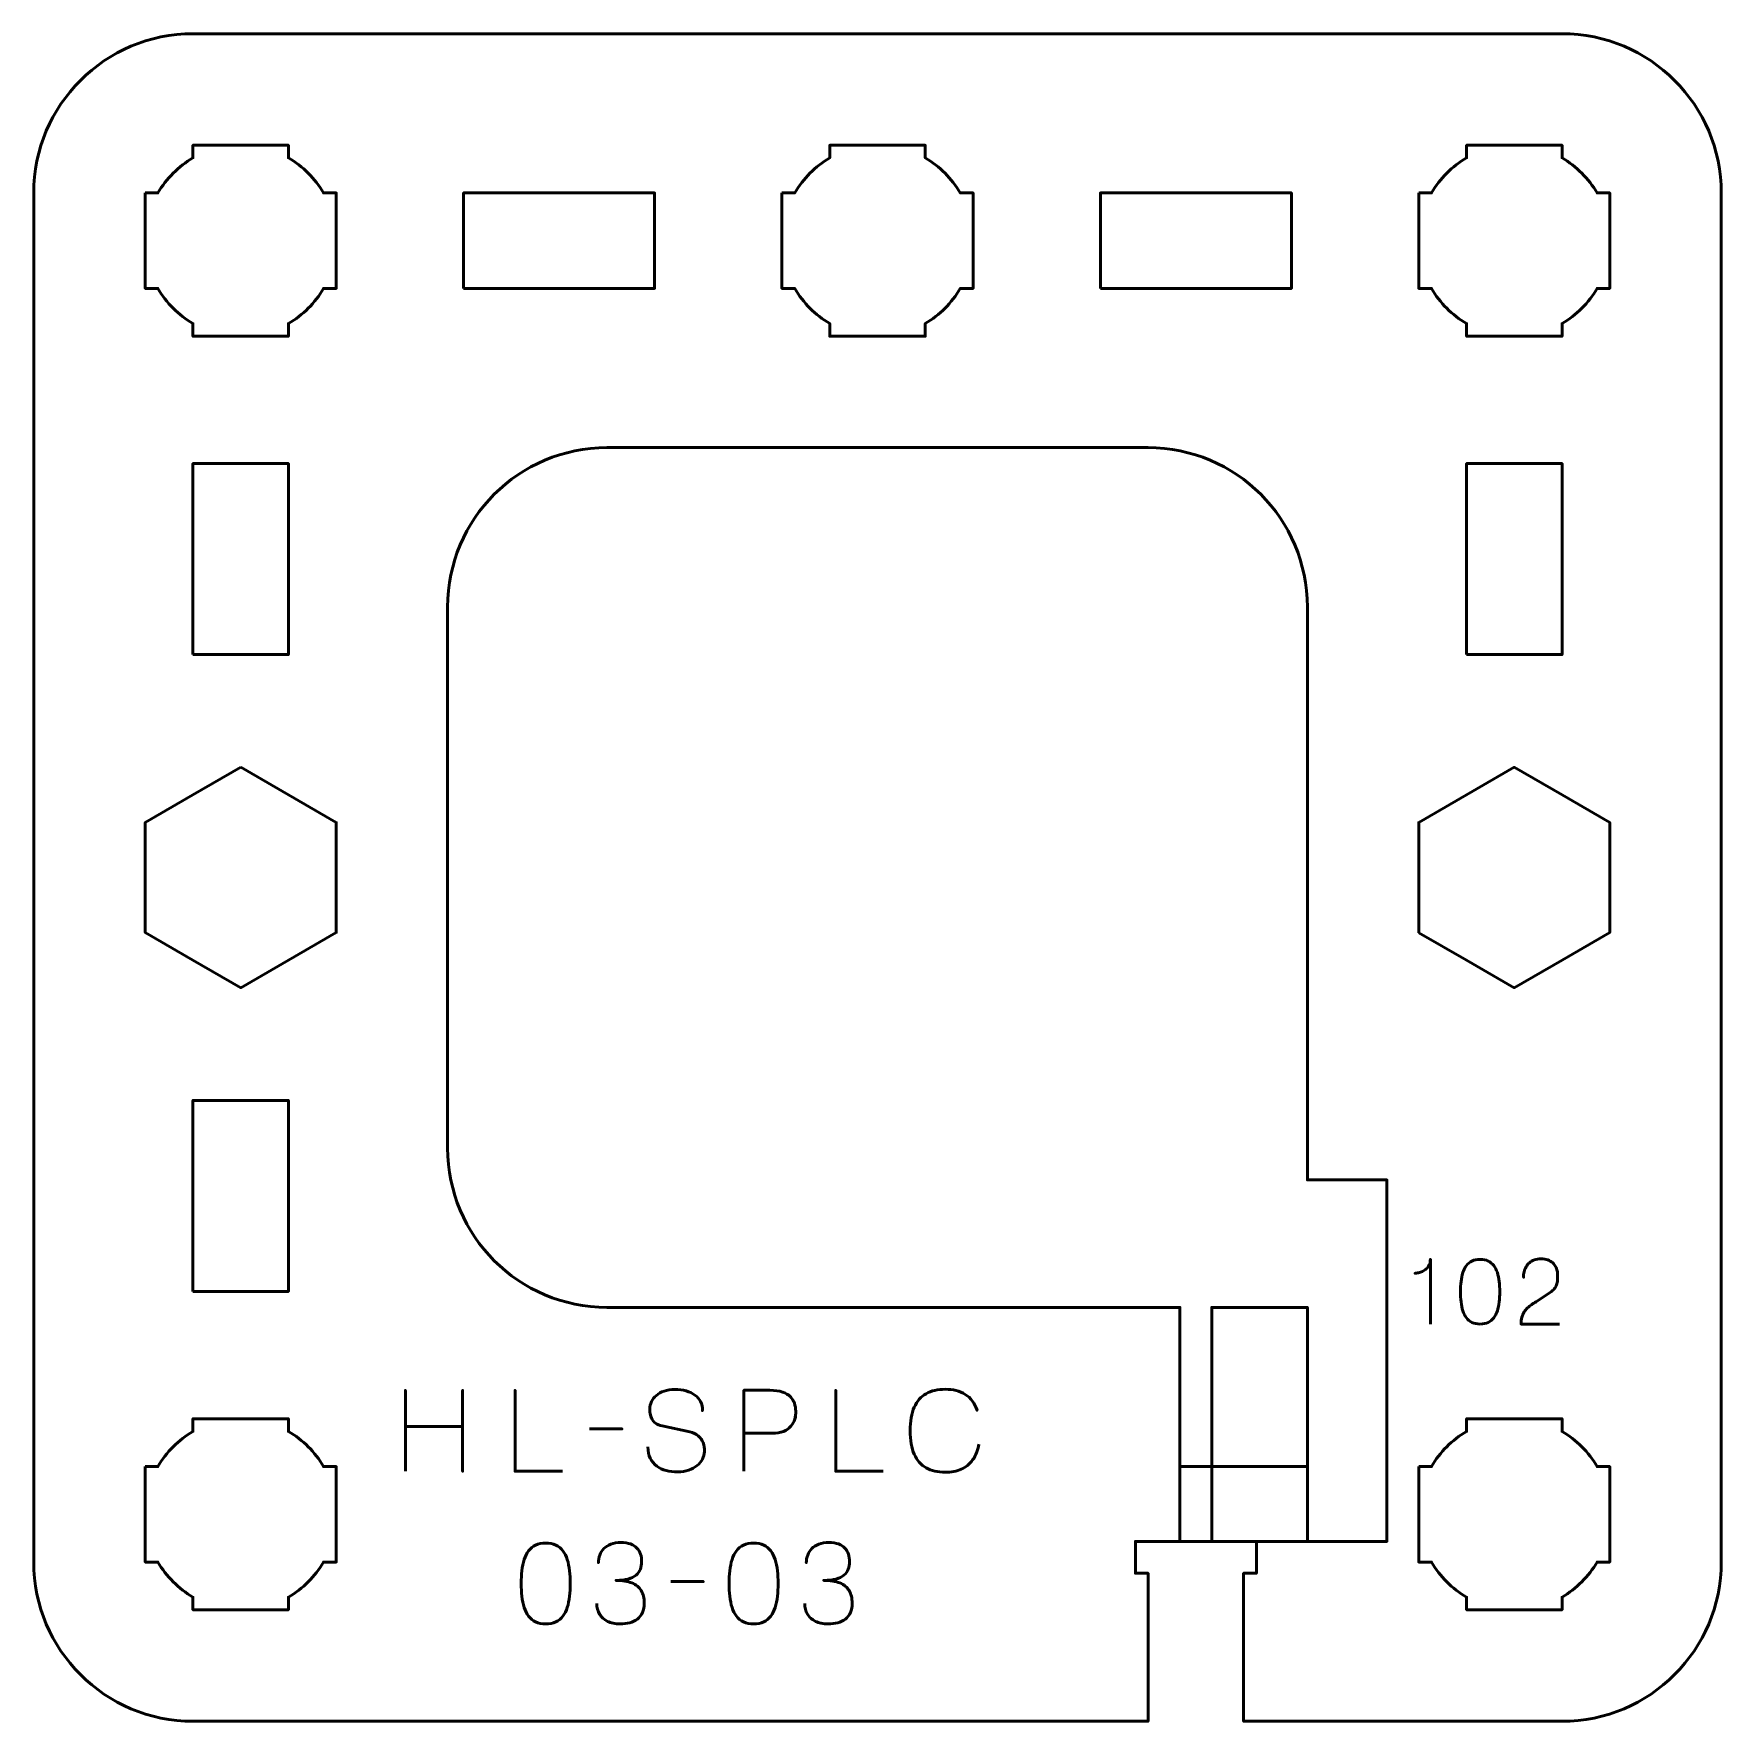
# Model space of a CAD drawing. Header units: centimetres. Extents: x -13.15 to -7.85, y -17.5 to -12.2.
import ezdxf

# ---------------------------------------------------------------- set-up
doc = ezdxf.new("R2010")
doc.units = ezdxf.units.CM
doc.header["$MEASUREMENT"] = 0
doc.layers.add('Layer 1', color=7, linetype='Continuous')

msp = doc.modelspace()

# ---------------------------------------------------------------- linework, layer by layer
at = {"layer": 'Layer 1', "lineweight": 53}
for points in [[(-12.65, -14.15), (-12.35, -14.15), (-12.35, -13.55), (-12.65, -13.55), (-12.65, -14.15)], [(-8.65, -14.15), (-8.35, -14.15), (-8.35, -13.55), (-8.65, -13.55), (-8.65, -14.15)], [(-12.65, -16.15), (-12.35, -16.15), (-12.35, -15.55), (-12.65, -15.55), (-12.65, -16.15)]]:
    msp.add_lwpolyline(points, close=True, dxfattribs=at)
for points, knots in [([(-13.15, -17), (-13.15, -17), (-13.15, -12.7), (-13.15, -12.7), (-13.15, -12.7), (-13.15, -12.42391), (-12.92609, -12.2), (-12.65, -12.2), (-12.65, -12.2), (-12.65, -12.2), (-8.35, -12.2), (-8.35, -12.2), (-8.35, -12.2), (-8.07391, -12.2), (-7.85, -12.42391), (-7.85, -12.7), (-7.85, -12.7), (-7.85, -12.7), (-7.85, -17), (-7.85, -17), (-7.85, -17), (-7.85, -17.27609), (-8.07391, -17.5), (-8.35, -17.5), (-8.35, -17.5), (-8.35, -17.5), (-9.35, -17.5), (-9.35, -17.5), (-9.35, -17.5), (-9.35, -17.5), (-9.35, -17.035), (-9.35, -17.035), (-9.35, -17.035), (-9.35, -17.035), (-9.31, -17.035), (-9.31, -17.035), (-9.31, -17.035), (-9.31, -17.035), (-9.31, -16.935), (-9.31, -16.935), (-9.31, -16.935), (-9.31, -16.935), (-9.45, -16.935), (-9.45, -16.935), (-9.45, -16.935), (-9.45, -16.935), (-9.45, -16.2), (-9.45, -16.2), (-9.45, -16.2), (-9.45, -16.2), (-9.15, -16.2), (-9.15, -16.2), (-9.15, -16.2), (-9.15, -16.2), (-9.15, -16.935), (-9.15, -16.935), (-9.15, -16.935), (-9.15, -16.935), (-8.9, -16.935), (-8.9, -16.935), (-8.9, -16.935), (-8.9, -16.935), (-8.9, -15.8), (-8.9, -15.8), (-8.9, -15.8), (-8.9, -15.8), (-9.15, -15.8), (-9.15, -15.8), (-9.15, -15.8), (-9.15, -15.8), (-9.15, -14), (-9.15, -14), (-9.15, -14), (-9.15, -13.72391), (-9.37391, -13.5), (-9.65, -13.5), (-9.65, -13.5), (-9.65, -13.5), (-11.35, -13.5), (-11.35, -13.5), (-11.35, -13.5), (-11.62609, -13.5), (-11.85, -13.72391), (-11.85, -14), (-11.85, -14), (-11.85, -14), (-11.85, -15.7), (-11.85, -15.7), (-11.85, -15.7), (-11.85, -15.97609), (-11.62609, -16.2), (-11.35, -16.2), (-11.35, -16.2), (-11.35, -16.2), (-9.65, -16.2), (-9.65, -16.2), (-9.65, -16.2), (-9.65, -16.2), (-9.55, -16.2), (-9.55, -16.2), (-9.55, -16.2), (-9.55, -16.2), (-9.55, -16.935), (-9.55, -16.935), (-9.55, -16.935), (-9.55, -16.935), (-9.69, -16.935), (-9.69, -16.935), (-9.69, -16.935), (-9.69, -16.935), (-9.69, -17.035), (-9.69, -17.035), (-9.69, -17.035), (-9.69, -17.035), (-9.65, -17.035), (-9.65, -17.035), (-9.65, -17.035), (-9.65, -17.035), (-9.65, -17.5), (-9.65, -17.5), (-9.65, -17.5), (-9.65, -17.5), (-12.65, -17.5), (-12.65, -17.5), (-12.65, -17.5), (-12.92609, -17.5), (-13.15, -17.27609), (-13.15, -17)], [0, 0, 0, 0, 0.03125, 0.03125, 0.03125, 0.03125, 0.0625, 0.0625, 0.0625, 0.0625, 0.09375, 0.09375, 0.09375, 0.09375, 0.125, 0.125, 0.125, 0.125, 0.15625, 0.15625, 0.15625, 0.15625, 0.1875, 0.1875, 0.1875, 0.1875, 0.21875, 0.21875, 0.21875, 0.21875, 0.25, 0.25, 0.25, 0.25, 0.28125, 0.28125, 0.28125, 0.28125, 0.3125, 0.3125, 0.3125, 0.3125, 0.34375, 0.34375, 0.34375, 0.34375, 0.375, 0.375, 0.375, 0.375, 0.40625, 0.40625, 0.40625, 0.40625, 0.4375, 0.4375, 0.4375, 0.4375, 0.46875, 0.46875, 0.46875, 0.46875, 0.5, 0.5, 0.5, 0.5, 0.53125, 0.53125, 0.53125, 0.53125, 0.5625, 0.5625, 0.5625, 0.5625, 0.59375, 0.59375, 0.59375, 0.59375, 0.625, 0.625, 0.625, 0.625, 0.65625, 0.65625, 0.65625, 0.65625, 0.6875, 0.6875, 0.6875, 0.6875, 0.71875, 0.71875, 0.71875, 0.71875, 0.75, 0.75, 0.75, 0.75, 0.78125, 0.78125, 0.78125, 0.78125, 0.8125, 0.8125, 0.8125, 0.8125, 0.84375, 0.84375, 0.84375, 0.84375, 0.875, 0.875, 0.875, 0.875, 0.90625, 0.90625, 0.90625, 0.90625, 0.9375, 0.9375, 0.9375, 0.9375, 0.96875, 0.96875, 0.96875, 0.96875, 1, 1, 1, 1]), ([(-12.8, -12.7), (-12.8, -12.7), (-12.75985, -12.7), (-12.75985, -12.7), (-12.75985, -12.7), (-12.7335, -12.65447), (-12.69553, -12.6165), (-12.65, -12.59015), (-12.65, -12.59015), (-12.65, -12.59015), (-12.65, -12.55), (-12.65, -12.55), (-12.65, -12.55), (-12.65, -12.55), (-12.5, -12.55), (-12.5, -12.55), (-12.5, -12.55), (-12.5, -12.55), (-12.35, -12.55), (-12.35, -12.55), (-12.35, -12.55), (-12.35, -12.55), (-12.35, -12.59015), (-12.35, -12.59015), (-12.35, -12.59015), (-12.30447, -12.6165), (-12.2665, -12.65447), (-12.24015, -12.7), (-12.24015, -12.7), (-12.24015, -12.7), (-12.2, -12.7), (-12.2, -12.7), (-12.2, -12.7), (-12.2, -12.7), (-12.2, -12.85), (-12.2, -12.85), (-12.2, -12.85), (-12.2, -12.85), (-12.2, -13), (-12.2, -13), (-12.2, -13), (-12.2, -13), (-12.24015, -13), (-12.24015, -13), (-12.24015, -13), (-12.2665, -13.04553), (-12.30447, -13.0835), (-12.35, -13.10985), (-12.35, -13.10985), (-12.35, -13.10985), (-12.35, -13.15), (-12.35, -13.15), (-12.35, -13.15), (-12.35, -13.15), (-12.5, -13.15), (-12.5, -13.15), (-12.5, -13.15), (-12.5, -13.15), (-12.65, -13.15), (-12.65, -13.15), (-12.65, -13.15), (-12.65, -13.15), (-12.65, -13.10985), (-12.65, -13.10985), (-12.65, -13.10985), (-12.69553, -13.0835), (-12.7335, -13.04553), (-12.75985, -13), (-12.75985, -13), (-12.75985, -13), (-12.8, -13), (-12.8, -13), (-12.8, -13), (-12.8, -13), (-12.8, -12.85), (-12.8, -12.85), (-12.8, -12.85), (-12.8, -12.85), (-12.8, -12.7), (-12.8, -12.7)], [0, 0, 0, 0, 0.05, 0.05, 0.05, 0.05, 0.1, 0.1, 0.1, 0.1, 0.15, 0.15, 0.15, 0.15, 0.2, 0.2, 0.2, 0.2, 0.25, 0.25, 0.25, 0.25, 0.3, 0.3, 0.3, 0.3, 0.35, 0.35, 0.35, 0.35, 0.4, 0.4, 0.4, 0.4, 0.45, 0.45, 0.45, 0.45, 0.5, 0.5, 0.5, 0.5, 0.55, 0.55, 0.55, 0.55, 0.6, 0.6, 0.6, 0.6, 0.65, 0.65, 0.65, 0.65, 0.7, 0.7, 0.7, 0.7, 0.75, 0.75, 0.75, 0.75, 0.8, 0.8, 0.8, 0.8, 0.85, 0.85, 0.85, 0.85, 0.9, 0.9, 0.9, 0.9, 0.95, 0.95, 0.95, 0.95, 1, 1, 1, 1]), ([(-10.8, -12.7), (-10.8, -12.7), (-10.75985, -12.7), (-10.75985, -12.7), (-10.75985, -12.7), (-10.7335, -12.65447), (-10.69553, -12.6165), (-10.65, -12.59015), (-10.65, -12.59015), (-10.65, -12.59015), (-10.65, -12.55), (-10.65, -12.55), (-10.65, -12.55), (-10.65, -12.55), (-10.5, -12.55), (-10.5, -12.55), (-10.5, -12.55), (-10.5, -12.55), (-10.35, -12.55), (-10.35, -12.55), (-10.35, -12.55), (-10.35, -12.55), (-10.35, -12.59015), (-10.35, -12.59015), (-10.35, -12.59015), (-10.30447, -12.6165), (-10.2665, -12.65447), (-10.24015, -12.7), (-10.24015, -12.7), (-10.24015, -12.7), (-10.2, -12.7), (-10.2, -12.7), (-10.2, -12.7), (-10.2, -12.7), (-10.2, -12.85), (-10.2, -12.85), (-10.2, -12.85), (-10.2, -12.85), (-10.2, -13), (-10.2, -13), (-10.2, -13), (-10.2, -13), (-10.24015, -13), (-10.24015, -13), (-10.24015, -13), (-10.2665, -13.04553), (-10.30447, -13.0835), (-10.35, -13.10985), (-10.35, -13.10985), (-10.35, -13.10985), (-10.35, -13.15), (-10.35, -13.15), (-10.35, -13.15), (-10.35, -13.15), (-10.5, -13.15), (-10.5, -13.15), (-10.5, -13.15), (-10.5, -13.15), (-10.65, -13.15), (-10.65, -13.15), (-10.65, -13.15), (-10.65, -13.15), (-10.65, -13.10985), (-10.65, -13.10985), (-10.65, -13.10985), (-10.69553, -13.0835), (-10.7335, -13.04553), (-10.75985, -13), (-10.75985, -13), (-10.75985, -13), (-10.8, -13), (-10.8, -13), (-10.8, -13), (-10.8, -13), (-10.8, -12.85), (-10.8, -12.85), (-10.8, -12.85), (-10.8, -12.85), (-10.8, -12.7), (-10.8, -12.7)], [0, 0, 0, 0, 0.05, 0.05, 0.05, 0.05, 0.1, 0.1, 0.1, 0.1, 0.15, 0.15, 0.15, 0.15, 0.2, 0.2, 0.2, 0.2, 0.25, 0.25, 0.25, 0.25, 0.3, 0.3, 0.3, 0.3, 0.35, 0.35, 0.35, 0.35, 0.4, 0.4, 0.4, 0.4, 0.45, 0.45, 0.45, 0.45, 0.5, 0.5, 0.5, 0.5, 0.55, 0.55, 0.55, 0.55, 0.6, 0.6, 0.6, 0.6, 0.65, 0.65, 0.65, 0.65, 0.7, 0.7, 0.7, 0.7, 0.75, 0.75, 0.75, 0.75, 0.8, 0.8, 0.8, 0.8, 0.85, 0.85, 0.85, 0.85, 0.9, 0.9, 0.9, 0.9, 0.95, 0.95, 0.95, 0.95, 1, 1, 1, 1]), ([(-8.8, -12.7), (-8.8, -12.7), (-8.75985, -12.7), (-8.75985, -12.7), (-8.75985, -12.7), (-8.7335, -12.65447), (-8.69553, -12.6165), (-8.65, -12.59015), (-8.65, -12.59015), (-8.65, -12.59015), (-8.65, -12.55), (-8.65, -12.55), (-8.65, -12.55), (-8.65, -12.55), (-8.5, -12.55), (-8.5, -12.55), (-8.5, -12.55), (-8.5, -12.55), (-8.35, -12.55), (-8.35, -12.55), (-8.35, -12.55), (-8.35, -12.55), (-8.35, -12.59015), (-8.35, -12.59015), (-8.35, -12.59015), (-8.30447, -12.6165), (-8.2665, -12.65447), (-8.24015, -12.7), (-8.24015, -12.7), (-8.24015, -12.7), (-8.2, -12.7), (-8.2, -12.7), (-8.2, -12.7), (-8.2, -12.7), (-8.2, -12.85), (-8.2, -12.85), (-8.2, -12.85), (-8.2, -12.85), (-8.2, -13), (-8.2, -13), (-8.2, -13), (-8.2, -13), (-8.24015, -13), (-8.24015, -13), (-8.24015, -13), (-8.2665, -13.04553), (-8.30447, -13.0835), (-8.35, -13.10985), (-8.35, -13.10985), (-8.35, -13.10985), (-8.35, -13.15), (-8.35, -13.15), (-8.35, -13.15), (-8.35, -13.15), (-8.5, -13.15), (-8.5, -13.15), (-8.5, -13.15), (-8.5, -13.15), (-8.65, -13.15), (-8.65, -13.15), (-8.65, -13.15), (-8.65, -13.15), (-8.65, -13.10985), (-8.65, -13.10985), (-8.65, -13.10985), (-8.69553, -13.0835), (-8.7335, -13.04553), (-8.75985, -13), (-8.75985, -13), (-8.75985, -13), (-8.8, -13), (-8.8, -13), (-8.8, -13), (-8.8, -13), (-8.8, -12.85), (-8.8, -12.85), (-8.8, -12.85), (-8.8, -12.85), (-8.8, -12.7), (-8.8, -12.7)], [0, 0, 0, 0, 0.05, 0.05, 0.05, 0.05, 0.1, 0.1, 0.1, 0.1, 0.15, 0.15, 0.15, 0.15, 0.2, 0.2, 0.2, 0.2, 0.25, 0.25, 0.25, 0.25, 0.3, 0.3, 0.3, 0.3, 0.35, 0.35, 0.35, 0.35, 0.4, 0.4, 0.4, 0.4, 0.45, 0.45, 0.45, 0.45, 0.5, 0.5, 0.5, 0.5, 0.55, 0.55, 0.55, 0.55, 0.6, 0.6, 0.6, 0.6, 0.65, 0.65, 0.65, 0.65, 0.7, 0.7, 0.7, 0.7, 0.75, 0.75, 0.75, 0.75, 0.8, 0.8, 0.8, 0.8, 0.85, 0.85, 0.85, 0.85, 0.9, 0.9, 0.9, 0.9, 0.95, 0.95, 0.95, 0.95, 1, 1, 1, 1]), ([(-11.8, -13), (-11.8, -13), (-11.8, -12.7), (-11.8, -12.7), (-11.8, -12.7), (-11.8, -12.7), (-11.2, -12.7), (-11.2, -12.7), (-11.2, -12.7), (-11.2, -12.7), (-11.2, -13), (-11.2, -13), (-11.2, -13), (-11.2, -13), (-11.8, -13), (-11.8, -13)], [0, 0, 0, 0, 0.25, 0.25, 0.25, 0.25, 0.5, 0.5, 0.5, 0.5, 0.75, 0.75, 0.75, 0.75, 1, 1, 1, 1]), ([(-9.8, -13), (-9.8, -13), (-9.8, -12.7), (-9.8, -12.7), (-9.8, -12.7), (-9.8, -12.7), (-9.2, -12.7), (-9.2, -12.7), (-9.2, -12.7), (-9.2, -12.7), (-9.2, -13), (-9.2, -13), (-9.2, -13), (-9.2, -13), (-9.8, -13), (-9.8, -13)], [0, 0, 0, 0, 0.25, 0.25, 0.25, 0.25, 0.5, 0.5, 0.5, 0.5, 0.75, 0.75, 0.75, 0.75, 1, 1, 1, 1]), ([(-12.5, -14.50359), (-12.5, -14.50359), (-12.35, -14.59019), (-12.35, -14.59019), (-12.35, -14.59019), (-12.35, -14.59019), (-12.2, -14.67679), (-12.2, -14.67679), (-12.2, -14.67679), (-12.2, -14.67679), (-12.2, -14.85), (-12.2, -14.85), (-12.2, -14.85), (-12.2, -14.85), (-12.2, -15.02321), (-12.2, -15.02321), (-12.2, -15.02321), (-12.2, -15.02321), (-12.35, -15.10981), (-12.35, -15.10981), (-12.35, -15.10981), (-12.35, -15.10981), (-12.5, -15.19641), (-12.5, -15.19641), (-12.5, -15.19641), (-12.5, -15.19641), (-12.65, -15.10981), (-12.65, -15.10981), (-12.65, -15.10981), (-12.65, -15.10981), (-12.8, -15.02321), (-12.8, -15.02321), (-12.8, -15.02321), (-12.8, -15.02321), (-12.8, -14.85), (-12.8, -14.85), (-12.8, -14.85), (-12.8, -14.85), (-12.8, -14.67679), (-12.8, -14.67679), (-12.8, -14.67679), (-12.8, -14.67679), (-12.65, -14.59019), (-12.65, -14.59019), (-12.65, -14.59019), (-12.65, -14.59019), (-12.5, -14.50359), (-12.5, -14.50359)], [0, 0, 0, 0, 0.0833333, 0.0833333, 0.0833333, 0.0833333, 0.1666667, 0.1666667, 0.1666667, 0.1666667, 0.25, 0.25, 0.25, 0.25, 0.3333333, 0.3333333, 0.3333333, 0.3333333, 0.4166667, 0.4166667, 0.4166667, 0.4166667, 0.5, 0.5, 0.5, 0.5, 0.5833333, 0.5833333, 0.5833333, 0.5833333, 0.6666667, 0.6666667, 0.6666667, 0.6666667, 0.75, 0.75, 0.75, 0.75, 0.8333333, 0.8333333, 0.8333333, 0.8333333, 0.9166667, 0.9166667, 0.9166667, 0.9166667, 1, 1, 1, 1]), ([(-8.79962, -15.02343), (-8.79962, -15.02343), (-8.65, -15.10981), (-8.65, -15.10981), (-8.65, -15.10981), (-8.65, -15.10981), (-8.5, -15.19641), (-8.5, -15.19641), (-8.5, -15.19641), (-8.5, -15.19641), (-8.35, -15.10981), (-8.35, -15.10981), (-8.35, -15.10981), (-8.35, -15.10981), (-8.2, -15.02321), (-8.2, -15.02321), (-8.2, -15.02321), (-8.2, -15.02321), (-8.2, -14.85), (-8.2, -14.85), (-8.2, -14.85), (-8.2, -14.85), (-8.2, -14.67679), (-8.2, -14.67679), (-8.2, -14.67679), (-8.2, -14.67679), (-8.35, -14.59019), (-8.35, -14.59019), (-8.35, -14.59019), (-8.35, -14.59019), (-8.5, -14.50359), (-8.5, -14.50359), (-8.5, -14.50359), (-8.5, -14.50359), (-8.65, -14.59019), (-8.65, -14.59019), (-8.65, -14.59019), (-8.65, -14.59019), (-8.8, -14.67679), (-8.8, -14.67679), (-8.8, -14.67679), (-8.8, -14.67679), (-8.79962, -15.02343), (-8.79962, -15.02343)], [0, 0, 0, 0, 0.0909091, 0.0909091, 0.0909091, 0.0909091, 0.1818182, 0.1818182, 0.1818182, 0.1818182, 0.2727273, 0.2727273, 0.2727273, 0.2727273, 0.3636364, 0.3636364, 0.3636364, 0.3636364, 0.4545455, 0.4545455, 0.4545455, 0.4545455, 0.5454545, 0.5454545, 0.5454545, 0.5454545, 0.6363636, 0.6363636, 0.6363636, 0.6363636, 0.7272727, 0.7272727, 0.7272727, 0.7272727, 0.8181818, 0.8181818, 0.8181818, 0.8181818, 0.9090909, 0.9090909, 0.9090909, 0.9090909, 1, 1, 1, 1]), ([(-12.8, -16.7), (-12.8, -16.7), (-12.75985, -16.7), (-12.75985, -16.7), (-12.75985, -16.7), (-12.7335, -16.65447), (-12.69553, -16.6165), (-12.65, -16.59015), (-12.65, -16.59015), (-12.65, -16.59015), (-12.65, -16.55), (-12.65, -16.55), (-12.65, -16.55), (-12.65, -16.55), (-12.5, -16.55), (-12.5, -16.55), (-12.5, -16.55), (-12.5, -16.55), (-12.35, -16.55), (-12.35, -16.55), (-12.35, -16.55), (-12.35, -16.55), (-12.35, -16.59015), (-12.35, -16.59015), (-12.35, -16.59015), (-12.30447, -16.6165), (-12.2665, -16.65447), (-12.24015, -16.7), (-12.24015, -16.7), (-12.24015, -16.7), (-12.2, -16.7), (-12.2, -16.7), (-12.2, -16.7), (-12.2, -16.7), (-12.2, -16.85), (-12.2, -16.85), (-12.2, -16.85), (-12.2, -16.85), (-12.2, -17), (-12.2, -17), (-12.2, -17), (-12.2, -17), (-12.24015, -17), (-12.24015, -17), (-12.24015, -17), (-12.2665, -17.04553), (-12.30447, -17.0835), (-12.35, -17.10985), (-12.35, -17.10985), (-12.35, -17.10985), (-12.35, -17.15), (-12.35, -17.15), (-12.35, -17.15), (-12.35, -17.15), (-12.5, -17.15), (-12.5, -17.15), (-12.5, -17.15), (-12.5, -17.15), (-12.65, -17.15), (-12.65, -17.15), (-12.65, -17.15), (-12.65, -17.15), (-12.65, -17.10985), (-12.65, -17.10985), (-12.65, -17.10985), (-12.69553, -17.0835), (-12.7335, -17.04553), (-12.75985, -17), (-12.75985, -17), (-12.75985, -17), (-12.8, -17), (-12.8, -17), (-12.8, -17), (-12.8, -17), (-12.8, -16.85), (-12.8, -16.85), (-12.8, -16.85), (-12.8, -16.85), (-12.8, -16.7), (-12.8, -16.7)], [0, 0, 0, 0, 0.05, 0.05, 0.05, 0.05, 0.1, 0.1, 0.1, 0.1, 0.15, 0.15, 0.15, 0.15, 0.2, 0.2, 0.2, 0.2, 0.25, 0.25, 0.25, 0.25, 0.3, 0.3, 0.3, 0.3, 0.35, 0.35, 0.35, 0.35, 0.4, 0.4, 0.4, 0.4, 0.45, 0.45, 0.45, 0.45, 0.5, 0.5, 0.5, 0.5, 0.55, 0.55, 0.55, 0.55, 0.6, 0.6, 0.6, 0.6, 0.65, 0.65, 0.65, 0.65, 0.7, 0.7, 0.7, 0.7, 0.75, 0.75, 0.75, 0.75, 0.8, 0.8, 0.8, 0.8, 0.85, 0.85, 0.85, 0.85, 0.9, 0.9, 0.9, 0.9, 0.95, 0.95, 0.95, 0.95, 1, 1, 1, 1]), ([(-8.8, -16.7), (-8.8, -16.7), (-8.75985, -16.7), (-8.75985, -16.7), (-8.75985, -16.7), (-8.7335, -16.65447), (-8.69553, -16.6165), (-8.65, -16.59015), (-8.65, -16.59015), (-8.65, -16.59015), (-8.65, -16.55), (-8.65, -16.55), (-8.65, -16.55), (-8.65, -16.55), (-8.5, -16.55), (-8.5, -16.55), (-8.5, -16.55), (-8.5, -16.55), (-8.35, -16.55), (-8.35, -16.55), (-8.35, -16.55), (-8.35, -16.55), (-8.35, -16.59015), (-8.35, -16.59015), (-8.35, -16.59015), (-8.30447, -16.6165), (-8.2665, -16.65447), (-8.24015, -16.7), (-8.24015, -16.7), (-8.24015, -16.7), (-8.2, -16.7), (-8.2, -16.7), (-8.2, -16.7), (-8.2, -16.7), (-8.2, -16.85), (-8.2, -16.85), (-8.2, -16.85), (-8.2, -16.85), (-8.2, -17), (-8.2, -17), (-8.2, -17), (-8.2, -17), (-8.24015, -17), (-8.24015, -17), (-8.24015, -17), (-8.2665, -17.04553), (-8.30447, -17.0835), (-8.35, -17.10985), (-8.35, -17.10985), (-8.35, -17.10985), (-8.35, -17.15), (-8.35, -17.15), (-8.35, -17.15), (-8.35, -17.15), (-8.5, -17.15), (-8.5, -17.15), (-8.5, -17.15), (-8.5, -17.15), (-8.65, -17.15), (-8.65, -17.15), (-8.65, -17.15), (-8.65, -17.15), (-8.65, -17.10985), (-8.65, -17.10985), (-8.65, -17.10985), (-8.69553, -17.0835), (-8.7335, -17.04553), (-8.75985, -17), (-8.75985, -17), (-8.75985, -17), (-8.8, -17), (-8.8, -17), (-8.8, -17), (-8.8, -17), (-8.8, -16.85), (-8.8, -16.85), (-8.8, -16.85), (-8.8, -16.85), (-8.8, -16.7), (-8.8, -16.7)], [0, 0, 0, 0, 0.05, 0.05, 0.05, 0.05, 0.1, 0.1, 0.1, 0.1, 0.15, 0.15, 0.15, 0.15, 0.2, 0.2, 0.2, 0.2, 0.25, 0.25, 0.25, 0.25, 0.3, 0.3, 0.3, 0.3, 0.35, 0.35, 0.35, 0.35, 0.4, 0.4, 0.4, 0.4, 0.45, 0.45, 0.45, 0.45, 0.5, 0.5, 0.5, 0.5, 0.55, 0.55, 0.55, 0.55, 0.6, 0.6, 0.6, 0.6, 0.65, 0.65, 0.65, 0.65, 0.7, 0.7, 0.7, 0.7, 0.75, 0.75, 0.75, 0.75, 0.8, 0.8, 0.8, 0.8, 0.85, 0.85, 0.85, 0.85, 0.9, 0.9, 0.9, 0.9, 0.95, 0.95, 0.95, 0.95, 1, 1, 1, 1])]:
    msp.add_open_spline(points, degree=3, knots=knots, dxfattribs=at)
at = {"layer": 'Layer 1', "color": 5, "lineweight": 53}
for points, knots in [([(-8.76368, -16.25259), (-8.76368, -16.25259), (-8.76368, -16.04911), (-8.76368, -16.04911), (-8.76368, -16.04911), (-8.76373, -16.05602), (-8.76495, -16.06195), (-8.7673, -16.06689), (-8.7673, -16.06689), (-8.76961, -16.07188), (-8.77267, -16.07597), (-8.77643, -16.07926), (-8.77643, -16.07926), (-8.78019, -16.08255), (-8.78424, -16.08519), (-8.78857, -16.08716), (-8.78857, -16.08716), (-8.79289, -16.08909), (-8.79708, -16.09055), (-8.80112, -16.09144), (-8.80112, -16.09144), (-8.80522, -16.09238), (-8.8087, -16.09295), (-8.81166, -16.09314), (-8.81166, -16.09314), (-8.8087, -16.09295), (-8.80522, -16.09238), (-8.80112, -16.09144), (-8.80112, -16.09144), (-8.79708, -16.09055), (-8.79289, -16.08909), (-8.78857, -16.08716), (-8.78857, -16.08716), (-8.78424, -16.08519), (-8.78019, -16.08255), (-8.77643, -16.07926), (-8.77643, -16.07926), (-8.77267, -16.07597), (-8.76961, -16.07188), (-8.7673, -16.06689), (-8.7673, -16.06689), (-8.76495, -16.06195), (-8.76373, -16.05602), (-8.76368, -16.04911), (-8.76368, -16.04911), (-8.76368, -16.04911), (-8.76368, -16.25259), (-8.76368, -16.25259)], [0, 0, 0, 0, 0.0833333, 0.0833333, 0.0833333, 0.0833333, 0.1666667, 0.1666667, 0.1666667, 0.1666667, 0.25, 0.25, 0.25, 0.25, 0.3333333, 0.3333333, 0.3333333, 0.3333333, 0.4166667, 0.4166667, 0.4166667, 0.4166667, 0.5, 0.5, 0.5, 0.5, 0.5833333, 0.5833333, 0.5833333, 0.5833333, 0.6666667, 0.6666667, 0.6666667, 0.6666667, 0.75, 0.75, 0.75, 0.75, 0.8333333, 0.8333333, 0.8333333, 0.8333333, 0.9166667, 0.9166667, 0.9166667, 0.9166667, 1, 1, 1, 1]), ([(-8.60734, -16.25259), (-8.59746, -16.25254), (-8.58894, -16.2508), (-8.58184, -16.24742), (-8.58184, -16.24742), (-8.57479, -16.24403), (-8.56891, -16.23918), (-8.5642, -16.23302), (-8.5642, -16.23302), (-8.55955, -16.22681), (-8.55588, -16.21948), (-8.55315, -16.21101), (-8.55315, -16.21101), (-8.55047, -16.20254), (-8.54854, -16.19328), (-8.54746, -16.18312), (-8.54746, -16.18312), (-8.54633, -16.17296), (-8.54577, -16.16228), (-8.54581, -16.15099), (-8.54581, -16.15099), (-8.54577, -16.13975), (-8.54633, -16.12907), (-8.54746, -16.11896), (-8.54746, -16.11896), (-8.54854, -16.10885), (-8.55047, -16.09953), (-8.55315, -16.09107), (-8.55315, -16.09107), (-8.55588, -16.08265), (-8.55955, -16.07531), (-8.5642, -16.06905), (-8.5642, -16.06905), (-8.56891, -16.06284), (-8.57479, -16.058), (-8.58184, -16.05461), (-8.58184, -16.05461), (-8.58894, -16.05118), (-8.59746, -16.04944), (-8.60734, -16.04939), (-8.60734, -16.04939), (-8.61721, -16.04944), (-8.62573, -16.05118), (-8.63283, -16.05461), (-8.63283, -16.05461), (-8.63989, -16.058), (-8.64577, -16.06284), (-8.65047, -16.06905), (-8.65047, -16.06905), (-8.65513, -16.07531), (-8.65879, -16.08265), (-8.66152, -16.09107), (-8.66152, -16.09107), (-8.6642, -16.09953), (-8.66613, -16.10885), (-8.66721, -16.11896), (-8.66721, -16.11896), (-8.66834, -16.12907), (-8.66891, -16.13975), (-8.66886, -16.15099), (-8.66886, -16.15099), (-8.66891, -16.16228), (-8.66834, -16.17296), (-8.66721, -16.18312), (-8.66721, -16.18312), (-8.66613, -16.19328), (-8.6642, -16.20254), (-8.66152, -16.21101), (-8.66152, -16.21101), (-8.65879, -16.21948), (-8.65513, -16.22681), (-8.65047, -16.23302), (-8.65047, -16.23302), (-8.64577, -16.23918), (-8.63989, -16.24403), (-8.63283, -16.24742), (-8.63283, -16.24742), (-8.62573, -16.2508), (-8.61721, -16.25254), (-8.60734, -16.25259)], [0, 0, 0, 0, 0.05, 0.05, 0.05, 0.05, 0.1, 0.1, 0.1, 0.1, 0.15, 0.15, 0.15, 0.15, 0.2, 0.2, 0.2, 0.2, 0.25, 0.25, 0.25, 0.25, 0.3, 0.3, 0.3, 0.3, 0.35, 0.35, 0.35, 0.35, 0.4, 0.4, 0.4, 0.4, 0.45, 0.45, 0.45, 0.45, 0.5, 0.5, 0.5, 0.5, 0.55, 0.55, 0.55, 0.55, 0.6, 0.6, 0.6, 0.6, 0.65, 0.65, 0.65, 0.65, 0.7, 0.7, 0.7, 0.7, 0.75, 0.75, 0.75, 0.75, 0.8, 0.8, 0.8, 0.8, 0.85, 0.85, 0.85, 0.85, 0.9, 0.9, 0.9, 0.9, 0.95, 0.95, 0.95, 0.95, 1, 1, 1, 1]), ([(-8.60734, -16.25259), (-8.59746, -16.25254), (-8.58894, -16.2508), (-8.58184, -16.24742), (-8.58184, -16.24742), (-8.57479, -16.24403), (-8.56891, -16.23918), (-8.5642, -16.23302), (-8.5642, -16.23302), (-8.55955, -16.22681), (-8.55588, -16.21948), (-8.55315, -16.21101), (-8.55315, -16.21101), (-8.55047, -16.20254), (-8.54854, -16.19328), (-8.54746, -16.18312), (-8.54746, -16.18312), (-8.54633, -16.17296), (-8.54577, -16.16228), (-8.54581, -16.15099), (-8.54581, -16.15099), (-8.54577, -16.13975), (-8.54633, -16.12907), (-8.54746, -16.11896), (-8.54746, -16.11896), (-8.54854, -16.10885), (-8.55047, -16.09953), (-8.55315, -16.09107), (-8.55315, -16.09107), (-8.55588, -16.08265), (-8.55955, -16.07531), (-8.5642, -16.06905), (-8.5642, -16.06905), (-8.56891, -16.06284), (-8.57479, -16.058), (-8.58184, -16.05461), (-8.58184, -16.05461), (-8.58894, -16.05118), (-8.59746, -16.04944), (-8.60734, -16.04939), (-8.60734, -16.04939), (-8.61721, -16.04944), (-8.62573, -16.05118), (-8.63283, -16.05461), (-8.63283, -16.05461), (-8.63989, -16.058), (-8.64577, -16.06284), (-8.65047, -16.06905), (-8.65047, -16.06905), (-8.65513, -16.07531), (-8.65879, -16.08265), (-8.66152, -16.09107), (-8.66152, -16.09107), (-8.6642, -16.09953), (-8.66613, -16.10885), (-8.66721, -16.11896), (-8.66721, -16.11896), (-8.66834, -16.12907), (-8.66891, -16.13975), (-8.66886, -16.15099), (-8.66886, -16.15099), (-8.66891, -16.16228), (-8.66834, -16.17296), (-8.66721, -16.18312), (-8.66721, -16.18312), (-8.66613, -16.19328), (-8.6642, -16.20254), (-8.66152, -16.21101), (-8.66152, -16.21101), (-8.65879, -16.21948), (-8.65513, -16.22681), (-8.65047, -16.23302), (-8.65047, -16.23302), (-8.64577, -16.23918), (-8.63989, -16.24403), (-8.63283, -16.24742), (-8.63283, -16.24742), (-8.62573, -16.2508), (-8.61721, -16.25254), (-8.60734, -16.25259)], [0, 0, 0, 0, 0.05, 0.05, 0.05, 0.05, 0.1, 0.1, 0.1, 0.1, 0.15, 0.15, 0.15, 0.15, 0.2, 0.2, 0.2, 0.2, 0.25, 0.25, 0.25, 0.25, 0.3, 0.3, 0.3, 0.3, 0.35, 0.35, 0.35, 0.35, 0.4, 0.4, 0.4, 0.4, 0.45, 0.45, 0.45, 0.45, 0.5, 0.5, 0.5, 0.5, 0.55, 0.55, 0.55, 0.55, 0.6, 0.6, 0.6, 0.6, 0.65, 0.65, 0.65, 0.65, 0.7, 0.7, 0.7, 0.7, 0.75, 0.75, 0.75, 0.75, 0.8, 0.8, 0.8, 0.8, 0.85, 0.85, 0.85, 0.85, 0.9, 0.9, 0.9, 0.9, 0.95, 0.95, 0.95, 0.95, 1, 1, 1, 1]), ([(-8.35786, -16.25259), (-8.35786, -16.25259), (-8.47893, -16.25259), (-8.47893, -16.25259), (-8.47893, -16.25259), (-8.4787, -16.24441), (-8.47766, -16.23716), (-8.47592, -16.23095), (-8.47592, -16.23095), (-8.47413, -16.22474), (-8.47173, -16.21929), (-8.46877, -16.21458), (-8.46877, -16.21458), (-8.46576, -16.20988), (-8.46233, -16.20569), (-8.45842, -16.20203), (-8.45842, -16.20203), (-8.45452, -16.19831), (-8.45033, -16.19492), (-8.44582, -16.19172), (-8.44582, -16.19172), (-8.4413, -16.18857), (-8.43664, -16.18542), (-8.4318, -16.18232), (-8.4318, -16.18232), (-8.4318, -16.18232), (-8.38354, -16.15014), (-8.38354, -16.15014), (-8.38354, -16.15014), (-8.3786, -16.14666), (-8.37474, -16.14285), (-8.37202, -16.13876), (-8.37202, -16.13876), (-8.36924, -16.13467), (-8.36731, -16.13034), (-8.36614, -16.12578), (-8.36614, -16.12578), (-8.36501, -16.12126), (-8.3643, -16.11661), (-8.36407, -16.1119), (-8.36407, -16.1119), (-8.36383, -16.10715), (-8.36374, -16.1024), (-8.36378, -16.09765), (-8.36378, -16.09765), (-8.36378, -16.09375), (-8.3643, -16.08956), (-8.36534, -16.08505), (-8.36534, -16.08505), (-8.36642, -16.08058), (-8.36811, -16.07611), (-8.37051, -16.07169), (-8.37051, -16.07169), (-8.37291, -16.06727), (-8.37611, -16.06322), (-8.38011, -16.05955), (-8.38011, -16.05955), (-8.3841, -16.05593), (-8.38904, -16.05301), (-8.39492, -16.0508), (-8.39492, -16.0508), (-8.4008, -16.04859), (-8.40772, -16.04746), (-8.41571, -16.04742), (-8.41571, -16.04742), (-8.42376, -16.04746), (-8.43086, -16.04859), (-8.43697, -16.05076), (-8.43697, -16.05076), (-8.44309, -16.05292), (-8.44831, -16.05593), (-8.45264, -16.05974), (-8.45264, -16.05974), (-8.45696, -16.06355), (-8.46044, -16.06797), (-8.46317, -16.07291), (-8.46317, -16.07291), (-8.4659, -16.07785), (-8.46788, -16.08312), (-8.46915, -16.08867), (-8.46915, -16.08867), (-8.47042, -16.09422), (-8.47103, -16.09986), (-8.47103, -16.10555), (-8.47103, -16.10555), (-8.47103, -16.09986), (-8.47042, -16.09422), (-8.46915, -16.08867), (-8.46915, -16.08867), (-8.46788, -16.08312), (-8.4659, -16.07785), (-8.46317, -16.07291), (-8.46317, -16.07291), (-8.46044, -16.06797), (-8.45696, -16.06355), (-8.45264, -16.05974), (-8.45264, -16.05974), (-8.44831, -16.05593), (-8.44309, -16.05292), (-8.43697, -16.05076), (-8.43697, -16.05076), (-8.43086, -16.04859), (-8.42376, -16.04746), (-8.41571, -16.04742), (-8.41571, -16.04742), (-8.40772, -16.04746), (-8.4008, -16.04859), (-8.39492, -16.0508), (-8.39492, -16.0508), (-8.38904, -16.05301), (-8.3841, -16.05593), (-8.38011, -16.05955), (-8.38011, -16.05955), (-8.37611, -16.06322), (-8.37291, -16.06727), (-8.37051, -16.07169), (-8.37051, -16.07169), (-8.36811, -16.07611), (-8.36642, -16.08058), (-8.36534, -16.08505), (-8.36534, -16.08505), (-8.3643, -16.08956), (-8.36378, -16.09375), (-8.36378, -16.09765), (-8.36378, -16.09765), (-8.36374, -16.1024), (-8.36383, -16.10715), (-8.36407, -16.1119), (-8.36407, -16.1119), (-8.3643, -16.11661), (-8.36501, -16.12126), (-8.36614, -16.12578), (-8.36614, -16.12578), (-8.36731, -16.13034), (-8.36924, -16.13467), (-8.37202, -16.13876), (-8.37202, -16.13876), (-8.37474, -16.14285), (-8.3786, -16.14666), (-8.38354, -16.15014), (-8.38354, -16.15014), (-8.38354, -16.15014), (-8.4318, -16.18232), (-8.4318, -16.18232), (-8.4318, -16.18232), (-8.43664, -16.18542), (-8.4413, -16.18857), (-8.44582, -16.19172), (-8.44582, -16.19172), (-8.45033, -16.19492), (-8.45452, -16.19831), (-8.45842, -16.20203), (-8.45842, -16.20203), (-8.46233, -16.20569), (-8.46576, -16.20988), (-8.46877, -16.21458), (-8.46877, -16.21458), (-8.47173, -16.21929), (-8.47413, -16.22474), (-8.47592, -16.23095), (-8.47592, -16.23095), (-8.47766, -16.23716), (-8.4787, -16.24441), (-8.47893, -16.25259), (-8.47893, -16.25259), (-8.47893, -16.25259), (-8.35786, -16.25259), (-8.35786, -16.25259)], [0, 0, 0, 0, 0.0238095, 0.0238095, 0.0238095, 0.0238095, 0.047619, 0.047619, 0.047619, 0.047619, 0.0714286, 0.0714286, 0.0714286, 0.0714286, 0.0952381, 0.0952381, 0.0952381, 0.0952381, 0.1190476, 0.1190476, 0.1190476, 0.1190476, 0.1428571, 0.1428571, 0.1428571, 0.1428571, 0.1666667, 0.1666667, 0.1666667, 0.1666667, 0.1904762, 0.1904762, 0.1904762, 0.1904762, 0.2142857, 0.2142857, 0.2142857, 0.2142857, 0.2380952, 0.2380952, 0.2380952, 0.2380952, 0.2619048, 0.2619048, 0.2619048, 0.2619048, 0.2857143, 0.2857143, 0.2857143, 0.2857143, 0.3095238, 0.3095238, 0.3095238, 0.3095238, 0.3333333, 0.3333333, 0.3333333, 0.3333333, 0.3571429, 0.3571429, 0.3571429, 0.3571429, 0.3809524, 0.3809524, 0.3809524, 0.3809524, 0.4047619, 0.4047619, 0.4047619, 0.4047619, 0.4285714, 0.4285714, 0.4285714, 0.4285714, 0.452381, 0.452381, 0.452381, 0.452381, 0.4761905, 0.4761905, 0.4761905, 0.4761905, 0.5, 0.5, 0.5, 0.5, 0.5238095, 0.5238095, 0.5238095, 0.5238095, 0.547619, 0.547619, 0.547619, 0.547619, 0.5714286, 0.5714286, 0.5714286, 0.5714286, 0.5952381, 0.5952381, 0.5952381, 0.5952381, 0.6190476, 0.6190476, 0.6190476, 0.6190476, 0.6428571, 0.6428571, 0.6428571, 0.6428571, 0.6666667, 0.6666667, 0.6666667, 0.6666667, 0.6904762, 0.6904762, 0.6904762, 0.6904762, 0.7142857, 0.7142857, 0.7142857, 0.7142857, 0.7380952, 0.7380952, 0.7380952, 0.7380952, 0.7619048, 0.7619048, 0.7619048, 0.7619048, 0.7857143, 0.7857143, 0.7857143, 0.7857143, 0.8095238, 0.8095238, 0.8095238, 0.8095238, 0.8333333, 0.8333333, 0.8333333, 0.8333333, 0.8571429, 0.8571429, 0.8571429, 0.8571429, 0.8809524, 0.8809524, 0.8809524, 0.8809524, 0.9047619, 0.9047619, 0.9047619, 0.9047619, 0.9285714, 0.9285714, 0.9285714, 0.9285714, 0.952381, 0.952381, 0.952381, 0.952381, 0.9761905, 0.9761905, 0.9761905, 0.9761905, 1, 1, 1, 1]), ([(-11.98253, -16.71494), (-11.98253, -16.71494), (-11.98253, -16.57418), (-11.98253, -16.57418), (-11.98253, -16.57418), (-11.98253, -16.57418), (-11.80296, -16.57418), (-11.80296, -16.57418), (-11.80296, -16.57418), (-11.80296, -16.57418), (-11.80296, -16.71494), (-11.80296, -16.71494), (-11.80296, -16.71494), (-11.80296, -16.71494), (-11.80296, -16.46094), (-11.80296, -16.46094), (-11.80296, -16.46094), (-11.80296, -16.46094), (-11.80296, -16.57418), (-11.80296, -16.57418), (-11.80296, -16.57418), (-11.80296, -16.57418), (-11.98253, -16.57418), (-11.98253, -16.57418), (-11.98253, -16.57418), (-11.98253, -16.57418), (-11.98253, -16.46094), (-11.98253, -16.46094), (-11.98253, -16.46094), (-11.98253, -16.46094), (-11.98253, -16.71494), (-11.98253, -16.71494)], [0, 0, 0, 0, 0.125, 0.125, 0.125, 0.125, 0.25, 0.25, 0.25, 0.25, 0.375, 0.375, 0.375, 0.375, 0.5, 0.5, 0.5, 0.5, 0.625, 0.625, 0.625, 0.625, 0.75, 0.75, 0.75, 0.75, 0.875, 0.875, 0.875, 0.875, 1, 1, 1, 1]), ([(-11.4897, -16.71494), (-11.4897, -16.71494), (-11.63822, -16.71494), (-11.63822, -16.71494), (-11.63822, -16.71494), (-11.63822, -16.71494), (-11.63822, -16.46059), (-11.63822, -16.46059), (-11.63822, -16.46059), (-11.63822, -16.46059), (-11.63822, -16.71494), (-11.63822, -16.71494), (-11.63822, -16.71494), (-11.63822, -16.71494), (-11.4897, -16.71494), (-11.4897, -16.71494)], [0, 0, 0, 0, 0.25, 0.25, 0.25, 0.25, 0.5, 0.5, 0.5, 0.5, 0.75, 0.75, 0.75, 0.75, 1, 1, 1, 1]), ([(-11.22123, -16.63803), (-11.22111, -16.65209), (-11.21864, -16.66414), (-11.2137, -16.67419), (-11.2137, -16.67419), (-11.20882, -16.68419), (-11.202, -16.69236), (-11.19342, -16.69871), (-11.19342, -16.69871), (-11.18478, -16.705), (-11.17484, -16.70965), (-11.16361, -16.71265), (-11.16361, -16.71265), (-11.15244, -16.71559), (-11.14044, -16.71706), (-11.12774, -16.71706), (-11.12774, -16.71706), (-11.11493, -16.717), (-11.1034, -16.71512), (-11.09311, -16.71153), (-11.09311, -16.71153), (-11.08288, -16.70794), (-11.07412, -16.70312), (-11.06677, -16.69707), (-11.06677, -16.69707), (-11.05948, -16.69101), (-11.05384, -16.68425), (-11.04984, -16.67672), (-11.04984, -16.67672), (-11.04584, -16.6692), (-11.04372, -16.66149), (-11.04343, -16.65356), (-11.04343, -16.65356), (-11.04308, -16.64315), (-11.0446, -16.63362), (-11.04796, -16.62504), (-11.04796, -16.62504), (-11.05131, -16.61646), (-11.05648, -16.60928), (-11.06348, -16.6034), (-11.06348, -16.6034), (-11.07042, -16.59752), (-11.07918, -16.59341), (-11.08964, -16.59111), (-11.08964, -16.59111), (-11.08964, -16.59111), (-11.17607, -16.57242), (-11.17607, -16.57242), (-11.17607, -16.57242), (-11.18419, -16.57071), (-11.19118, -16.56783), (-11.19695, -16.56383), (-11.19695, -16.56383), (-11.20271, -16.55978), (-11.20718, -16.55419), (-11.21023, -16.54702), (-11.21023, -16.54702), (-11.21329, -16.5399), (-11.21488, -16.53085), (-11.21488, -16.51985), (-11.21488, -16.51985), (-11.21488, -16.5115), (-11.21317, -16.50362), (-11.20971, -16.49622), (-11.20971, -16.49622), (-11.2063, -16.48881), (-11.20124, -16.48228), (-11.19459, -16.47652), (-11.19459, -16.47652), (-11.18795, -16.47082), (-11.17972, -16.46635), (-11.16996, -16.46311), (-11.16996, -16.46311), (-11.16014, -16.45982), (-11.14891, -16.45817), (-11.13621, -16.45812), (-11.13621, -16.45812), (-11.12345, -16.45812), (-11.11175, -16.45959), (-11.10105, -16.46253), (-11.10105, -16.46253), (-11.09041, -16.46547), (-11.08118, -16.4697), (-11.07341, -16.47534), (-11.07341, -16.47534), (-11.06565, -16.48099), (-11.05966, -16.48793), (-11.05554, -16.49604), (-11.05554, -16.49604), (-11.05142, -16.50421), (-11.04948, -16.51356), (-11.04978, -16.52409), (-11.04978, -16.52409), (-11.04948, -16.51356), (-11.05142, -16.50421), (-11.05554, -16.49604), (-11.05554, -16.49604), (-11.05966, -16.48793), (-11.06565, -16.48099), (-11.07341, -16.47534), (-11.07341, -16.47534), (-11.08118, -16.4697), (-11.09041, -16.46547), (-11.10105, -16.46253), (-11.10105, -16.46253), (-11.11175, -16.45959), (-11.12345, -16.45812), (-11.13621, -16.45812), (-11.13621, -16.45812), (-11.14891, -16.45817), (-11.16014, -16.45982), (-11.16996, -16.46311), (-11.16996, -16.46311), (-11.17972, -16.46635), (-11.18795, -16.47082), (-11.19459, -16.47652), (-11.19459, -16.47652), (-11.20124, -16.48228), (-11.2063, -16.48881), (-11.20971, -16.49622), (-11.20971, -16.49622), (-11.21317, -16.50362), (-11.21488, -16.5115), (-11.21488, -16.51985), (-11.21488, -16.51985), (-11.21488, -16.53085), (-11.21335, -16.5399), (-11.21041, -16.54696), (-11.21041, -16.54696), (-11.20741, -16.55407), (-11.203, -16.5596), (-11.19724, -16.56366), (-11.19724, -16.56366), (-11.19148, -16.56765), (-11.18442, -16.57059), (-11.17607, -16.57242), (-11.17607, -16.57242), (-11.17607, -16.57242), (-11.08964, -16.59111), (-11.08964, -16.59111), (-11.08964, -16.59111), (-11.07894, -16.59341), (-11.07012, -16.59752), (-11.06318, -16.6034), (-11.06318, -16.6034), (-11.05619, -16.60928), (-11.05107, -16.61646), (-11.04778, -16.62504), (-11.04778, -16.62504), (-11.04455, -16.63362), (-11.04308, -16.64315), (-11.04343, -16.65356), (-11.04343, -16.65356), (-11.04372, -16.66149), (-11.04584, -16.6692), (-11.04984, -16.67672), (-11.04984, -16.67672), (-11.05384, -16.68425), (-11.05948, -16.69101), (-11.06677, -16.69707), (-11.06677, -16.69707), (-11.07412, -16.70312), (-11.08288, -16.70794), (-11.09311, -16.71153), (-11.09311, -16.71153), (-11.1034, -16.71512), (-11.11493, -16.717), (-11.12774, -16.71706), (-11.12774, -16.71706), (-11.14044, -16.71706), (-11.15244, -16.71559), (-11.16361, -16.71265), (-11.16361, -16.71265), (-11.17484, -16.70965), (-11.18478, -16.705), (-11.19342, -16.69871), (-11.19342, -16.69871), (-11.202, -16.69236), (-11.20882, -16.68419), (-11.2137, -16.67419), (-11.2137, -16.67419), (-11.21864, -16.66414), (-11.22111, -16.65209), (-11.22123, -16.63803)], [0, 0, 0, 0, 0.0217391, 0.0217391, 0.0217391, 0.0217391, 0.0434783, 0.0434783, 0.0434783, 0.0434783, 0.0652174, 0.0652174, 0.0652174, 0.0652174, 0.0869565, 0.0869565, 0.0869565, 0.0869565, 0.1086957, 0.1086957, 0.1086957, 0.1086957, 0.1304348, 0.1304348, 0.1304348, 0.1304348, 0.1521739, 0.1521739, 0.1521739, 0.1521739, 0.173913, 0.173913, 0.173913, 0.173913, 0.1956522, 0.1956522, 0.1956522, 0.1956522, 0.2173913, 0.2173913, 0.2173913, 0.2173913, 0.2391304, 0.2391304, 0.2391304, 0.2391304, 0.2608696, 0.2608696, 0.2608696, 0.2608696, 0.2826087, 0.2826087, 0.2826087, 0.2826087, 0.3043478, 0.3043478, 0.3043478, 0.3043478, 0.326087, 0.326087, 0.326087, 0.326087, 0.3478261, 0.3478261, 0.3478261, 0.3478261, 0.3695652, 0.3695652, 0.3695652, 0.3695652, 0.3913043, 0.3913043, 0.3913043, 0.3913043, 0.4130435, 0.4130435, 0.4130435, 0.4130435, 0.4347826, 0.4347826, 0.4347826, 0.4347826, 0.4565217, 0.4565217, 0.4565217, 0.4565217, 0.4782609, 0.4782609, 0.4782609, 0.4782609, 0.5, 0.5, 0.5, 0.5, 0.5217391, 0.5217391, 0.5217391, 0.5217391, 0.5434783, 0.5434783, 0.5434783, 0.5434783, 0.5652174, 0.5652174, 0.5652174, 0.5652174, 0.5869565, 0.5869565, 0.5869565, 0.5869565, 0.6086957, 0.6086957, 0.6086957, 0.6086957, 0.6304348, 0.6304348, 0.6304348, 0.6304348, 0.6521739, 0.6521739, 0.6521739, 0.6521739, 0.673913, 0.673913, 0.673913, 0.673913, 0.6956522, 0.6956522, 0.6956522, 0.6956522, 0.7173913, 0.7173913, 0.7173913, 0.7173913, 0.7391304, 0.7391304, 0.7391304, 0.7391304, 0.7608696, 0.7608696, 0.7608696, 0.7608696, 0.7826087, 0.7826087, 0.7826087, 0.7826087, 0.8043478, 0.8043478, 0.8043478, 0.8043478, 0.826087, 0.826087, 0.826087, 0.826087, 0.8478261, 0.8478261, 0.8478261, 0.8478261, 0.8695652, 0.8695652, 0.8695652, 0.8695652, 0.8913043, 0.8913043, 0.8913043, 0.8913043, 0.9130435, 0.9130435, 0.9130435, 0.9130435, 0.9347826, 0.9347826, 0.9347826, 0.9347826, 0.9565217, 0.9565217, 0.9565217, 0.9565217, 0.9782609, 0.9782609, 0.9782609, 0.9782609, 1, 1, 1, 1]), ([(-10.9196, -16.71494), (-10.9196, -16.71494), (-10.9196, -16.46059), (-10.9196, -16.46059), (-10.9196, -16.46059), (-10.9196, -16.46059), (-10.83846, -16.46059), (-10.83846, -16.46059), (-10.83846, -16.46059), (-10.82223, -16.46064), (-10.80889, -16.46247), (-10.79836, -16.46599), (-10.79836, -16.46599), (-10.78789, -16.46946), (-10.77966, -16.47429), (-10.77372, -16.4804), (-10.77372, -16.4804), (-10.76779, -16.48646), (-10.76355, -16.49339), (-10.76097, -16.50121), (-10.76097, -16.50121), (-10.75844, -16.50903), (-10.75697, -16.51721), (-10.75662, -16.52585), (-10.75662, -16.52585), (-10.7562, -16.53449), (-10.7572, -16.54296), (-10.75955, -16.55119), (-10.75955, -16.55119), (-10.76197, -16.55942), (-10.76602, -16.56689), (-10.77184, -16.57359), (-10.77184, -16.57359), (-10.77761, -16.5803), (-10.78543, -16.58565), (-10.79524, -16.58959), (-10.79524, -16.58959), (-10.80506, -16.59358), (-10.81723, -16.59558), (-10.83176, -16.5957), (-10.83176, -16.5957), (-10.83176, -16.5957), (-10.9196, -16.5957), (-10.9196, -16.5957), (-10.9196, -16.5957), (-10.9196, -16.5957), (-10.83176, -16.5957), (-10.83176, -16.5957), (-10.83176, -16.5957), (-10.81753, -16.59558), (-10.80548, -16.59358), (-10.79571, -16.58959), (-10.79571, -16.58959), (-10.7859, -16.58565), (-10.77808, -16.5803), (-10.7722, -16.57359), (-10.7722, -16.57359), (-10.76638, -16.56689), (-10.7622, -16.55942), (-10.75973, -16.55119), (-10.75973, -16.55119), (-10.75726, -16.54296), (-10.7562, -16.53449), (-10.75662, -16.52585), (-10.75662, -16.52585), (-10.75697, -16.51721), (-10.75844, -16.50903), (-10.76108, -16.50121), (-10.76108, -16.50121), (-10.76367, -16.49339), (-10.76802, -16.48646), (-10.77396, -16.4804), (-10.77396, -16.4804), (-10.77996, -16.47429), (-10.78819, -16.46946), (-10.79865, -16.46599), (-10.79865, -16.46599), (-10.80918, -16.46247), (-10.82241, -16.46064), (-10.83846, -16.46059), (-10.83846, -16.46059), (-10.83846, -16.46059), (-10.9196, -16.46059), (-10.9196, -16.46059), (-10.9196, -16.46059), (-10.9196, -16.46059), (-10.9196, -16.71494), (-10.9196, -16.71494)], [0, 0, 0, 0, 0.0454545, 0.0454545, 0.0454545, 0.0454545, 0.0909091, 0.0909091, 0.0909091, 0.0909091, 0.1363636, 0.1363636, 0.1363636, 0.1363636, 0.1818182, 0.1818182, 0.1818182, 0.1818182, 0.2272727, 0.2272727, 0.2272727, 0.2272727, 0.2727273, 0.2727273, 0.2727273, 0.2727273, 0.3181818, 0.3181818, 0.3181818, 0.3181818, 0.3636364, 0.3636364, 0.3636364, 0.3636364, 0.4090909, 0.4090909, 0.4090909, 0.4090909, 0.4545455, 0.4545455, 0.4545455, 0.4545455, 0.5, 0.5, 0.5, 0.5, 0.5454545, 0.5454545, 0.5454545, 0.5454545, 0.5909091, 0.5909091, 0.5909091, 0.5909091, 0.6363636, 0.6363636, 0.6363636, 0.6363636, 0.6818182, 0.6818182, 0.6818182, 0.6818182, 0.7272727, 0.7272727, 0.7272727, 0.7272727, 0.7727273, 0.7727273, 0.7727273, 0.7727273, 0.8181818, 0.8181818, 0.8181818, 0.8181818, 0.8636364, 0.8636364, 0.8636364, 0.8636364, 0.9090909, 0.9090909, 0.9090909, 0.9090909, 0.9545455, 0.9545455, 0.9545455, 0.9545455, 1, 1, 1, 1]), ([(-10.48251, -16.71494), (-10.48251, -16.71494), (-10.63103, -16.71494), (-10.63103, -16.71494), (-10.63103, -16.71494), (-10.63103, -16.71494), (-10.63103, -16.46059), (-10.63103, -16.46059), (-10.63103, -16.46059), (-10.63103, -16.46059), (-10.63103, -16.71494), (-10.63103, -16.71494), (-10.63103, -16.71494), (-10.63103, -16.71494), (-10.48251, -16.71494), (-10.48251, -16.71494)], [0, 0, 0, 0, 0.25, 0.25, 0.25, 0.25, 0.5, 0.5, 0.5, 0.5, 0.75, 0.75, 0.75, 0.75, 1, 1, 1, 1]), ([(-10.18159, -16.62957), (-10.18535, -16.64973), (-10.19194, -16.66637), (-10.20117, -16.67943), (-10.20117, -16.67943), (-10.21046, -16.69242), (-10.22233, -16.70206), (-10.2368, -16.70835), (-10.2368, -16.70835), (-10.2512, -16.71465), (-10.26814, -16.71782), (-10.28742, -16.71776), (-10.28742, -16.71776), (-10.31088, -16.71782), (-10.33081, -16.71329), (-10.34716, -16.70406), (-10.34716, -16.70406), (-10.36351, -16.69489), (-10.37597, -16.68072), (-10.38455, -16.66149), (-10.38455, -16.66149), (-10.39314, -16.64227), (-10.39743, -16.61763), (-10.39749, -16.58759), (-10.39749, -16.58759), (-10.39743, -16.55766), (-10.39314, -16.53308), (-10.38455, -16.51386), (-10.38455, -16.51386), (-10.37597, -16.49463), (-10.36351, -16.4804), (-10.34716, -16.47117), (-10.34716, -16.47117), (-10.33081, -16.46194), (-10.31088, -16.45735), (-10.28742, -16.45741), (-10.28742, -16.45741), (-10.26232, -16.45735), (-10.24127, -16.4627), (-10.22433, -16.47346), (-10.22433, -16.47346), (-10.20746, -16.48422), (-10.19505, -16.50086), (-10.18723, -16.52338), (-10.18723, -16.52338), (-10.19505, -16.50086), (-10.20746, -16.48422), (-10.22433, -16.47346), (-10.22433, -16.47346), (-10.24127, -16.4627), (-10.26232, -16.45735), (-10.28742, -16.45741), (-10.28742, -16.45741), (-10.31088, -16.45735), (-10.33081, -16.46194), (-10.34716, -16.47117), (-10.34716, -16.47117), (-10.36351, -16.4804), (-10.37597, -16.49463), (-10.38455, -16.51386), (-10.38455, -16.51386), (-10.39314, -16.53308), (-10.39743, -16.55766), (-10.39749, -16.58759), (-10.39749, -16.58759), (-10.39743, -16.61763), (-10.39314, -16.64227), (-10.38455, -16.66149), (-10.38455, -16.66149), (-10.37597, -16.68072), (-10.36351, -16.69489), (-10.34716, -16.70406), (-10.34716, -16.70406), (-10.33081, -16.71329), (-10.31088, -16.71782), (-10.28742, -16.71776), (-10.28742, -16.71776), (-10.26814, -16.71782), (-10.2512, -16.71465), (-10.2368, -16.70835), (-10.2368, -16.70835), (-10.22233, -16.70206), (-10.21046, -16.69242), (-10.20117, -16.67943), (-10.20117, -16.67943), (-10.19194, -16.66637), (-10.18535, -16.64973), (-10.18159, -16.62957)], [0, 0, 0, 0, 0.0454545, 0.0454545, 0.0454545, 0.0454545, 0.0909091, 0.0909091, 0.0909091, 0.0909091, 0.1363636, 0.1363636, 0.1363636, 0.1363636, 0.1818182, 0.1818182, 0.1818182, 0.1818182, 0.2272727, 0.2272727, 0.2272727, 0.2272727, 0.2727273, 0.2727273, 0.2727273, 0.2727273, 0.3181818, 0.3181818, 0.3181818, 0.3181818, 0.3636364, 0.3636364, 0.3636364, 0.3636364, 0.4090909, 0.4090909, 0.4090909, 0.4090909, 0.4545455, 0.4545455, 0.4545455, 0.4545455, 0.5, 0.5, 0.5, 0.5, 0.5454545, 0.5454545, 0.5454545, 0.5454545, 0.5909091, 0.5909091, 0.5909091, 0.5909091, 0.6363636, 0.6363636, 0.6363636, 0.6363636, 0.6818182, 0.6818182, 0.6818182, 0.6818182, 0.7272727, 0.7272727, 0.7272727, 0.7272727, 0.7727273, 0.7727273, 0.7727273, 0.7727273, 0.8181818, 0.8181818, 0.8181818, 0.8181818, 0.8636364, 0.8636364, 0.8636364, 0.8636364, 0.9090909, 0.9090909, 0.9090909, 0.9090909, 0.9545455, 0.9545455, 0.9545455, 0.9545455, 1, 1, 1, 1]), ([(-11.40468, -16.58194), (-11.40468, -16.58194), (-11.30202, -16.58194), (-11.30202, -16.58194), (-11.30202, -16.58194), (-11.30202, -16.58194), (-11.40468, -16.58194), (-11.40468, -16.58194)], [0, 0, 0, 0, 0.5, 0.5, 0.5, 0.5, 1, 1, 1, 1]), ([(-11.54208, -17.19436), (-11.52974, -17.1943), (-11.51909, -17.19213), (-11.51022, -17.18789), (-11.51022, -17.18789), (-11.5014, -17.18366), (-11.49405, -17.1776), (-11.48817, -17.1699), (-11.48817, -17.1699), (-11.48235, -17.16214), (-11.47776, -17.15297), (-11.47435, -17.14238), (-11.47435, -17.14238), (-11.471, -17.1318), (-11.46859, -17.12022), (-11.46724, -17.10752), (-11.46724, -17.10752), (-11.46582, -17.09482), (-11.46512, -17.08147), (-11.46518, -17.06736), (-11.46518, -17.06736), (-11.46512, -17.05331), (-11.46582, -17.03996), (-11.46724, -17.02732), (-11.46724, -17.02732), (-11.46859, -17.01468), (-11.471, -17.00304), (-11.47435, -16.99245), (-11.47435, -16.99245), (-11.47776, -16.98193), (-11.48235, -16.97276), (-11.48817, -16.96494), (-11.48817, -16.96494), (-11.49405, -16.95717), (-11.5014, -16.95112), (-11.51022, -16.94688), (-11.51022, -16.94688), (-11.51909, -16.94259), (-11.52974, -16.94042), (-11.54208, -16.94036), (-11.54208, -16.94036), (-11.55443, -16.94042), (-11.56507, -16.94259), (-11.57395, -16.94688), (-11.57395, -16.94688), (-11.58277, -16.95112), (-11.59012, -16.95717), (-11.596, -16.96494), (-11.596, -16.96494), (-11.60182, -16.97276), (-11.60641, -16.98193), (-11.60982, -16.99245), (-11.60982, -16.99245), (-11.61317, -17.00304), (-11.61558, -17.01468), (-11.61693, -17.02732), (-11.61693, -17.02732), (-11.61834, -17.03996), (-11.61905, -17.05331), (-11.61899, -17.06736), (-11.61899, -17.06736), (-11.61905, -17.08147), (-11.61834, -17.09482), (-11.61693, -17.10752), (-11.61693, -17.10752), (-11.61558, -17.12022), (-11.61317, -17.1318), (-11.60982, -17.14238), (-11.60982, -17.14238), (-11.60641, -17.15297), (-11.60182, -17.16214), (-11.596, -17.1699), (-11.596, -17.1699), (-11.59012, -17.1776), (-11.58277, -17.18366), (-11.57395, -17.18789), (-11.57395, -17.18789), (-11.56507, -17.19213), (-11.55443, -17.1943), (-11.54208, -17.19436)], [0, 0, 0, 0, 0.05, 0.05, 0.05, 0.05, 0.1, 0.1, 0.1, 0.1, 0.15, 0.15, 0.15, 0.15, 0.2, 0.2, 0.2, 0.2, 0.25, 0.25, 0.25, 0.25, 0.3, 0.3, 0.3, 0.3, 0.35, 0.35, 0.35, 0.35, 0.4, 0.4, 0.4, 0.4, 0.45, 0.45, 0.45, 0.45, 0.5, 0.5, 0.5, 0.5, 0.55, 0.55, 0.55, 0.55, 0.6, 0.6, 0.6, 0.6, 0.65, 0.65, 0.65, 0.65, 0.7, 0.7, 0.7, 0.7, 0.75, 0.75, 0.75, 0.75, 0.8, 0.8, 0.8, 0.8, 0.85, 0.85, 0.85, 0.85, 0.9, 0.9, 0.9, 0.9, 0.95, 0.95, 0.95, 0.95, 1, 1, 1, 1]), ([(-11.54208, -17.19436), (-11.52974, -17.1943), (-11.51909, -17.19213), (-11.51022, -17.18789), (-11.51022, -17.18789), (-11.5014, -17.18366), (-11.49405, -17.1776), (-11.48817, -17.1699), (-11.48817, -17.1699), (-11.48235, -17.16214), (-11.47776, -17.15297), (-11.47435, -17.14238), (-11.47435, -17.14238), (-11.471, -17.1318), (-11.46859, -17.12022), (-11.46724, -17.10752), (-11.46724, -17.10752), (-11.46582, -17.09482), (-11.46512, -17.08147), (-11.46518, -17.06736), (-11.46518, -17.06736), (-11.46512, -17.05331), (-11.46582, -17.03996), (-11.46724, -17.02732), (-11.46724, -17.02732), (-11.46859, -17.01468), (-11.471, -17.00304), (-11.47435, -16.99245), (-11.47435, -16.99245), (-11.47776, -16.98193), (-11.48235, -16.97276), (-11.48817, -16.96494), (-11.48817, -16.96494), (-11.49405, -16.95717), (-11.5014, -16.95112), (-11.51022, -16.94688), (-11.51022, -16.94688), (-11.51909, -16.94259), (-11.52974, -16.94042), (-11.54208, -16.94036), (-11.54208, -16.94036), (-11.55443, -16.94042), (-11.56507, -16.94259), (-11.57395, -16.94688), (-11.57395, -16.94688), (-11.58277, -16.95112), (-11.59012, -16.95717), (-11.596, -16.96494), (-11.596, -16.96494), (-11.60182, -16.97276), (-11.60641, -16.98193), (-11.60982, -16.99245), (-11.60982, -16.99245), (-11.61317, -17.00304), (-11.61558, -17.01468), (-11.61693, -17.02732), (-11.61693, -17.02732), (-11.61834, -17.03996), (-11.61905, -17.05331), (-11.61899, -17.06736), (-11.61899, -17.06736), (-11.61905, -17.08147), (-11.61834, -17.09482), (-11.61693, -17.10752), (-11.61693, -17.10752), (-11.61558, -17.12022), (-11.61317, -17.1318), (-11.60982, -17.14238), (-11.60982, -17.14238), (-11.60641, -17.15297), (-11.60182, -17.16214), (-11.596, -17.1699), (-11.596, -17.1699), (-11.59012, -17.1776), (-11.58277, -17.18366), (-11.57395, -17.18789), (-11.57395, -17.18789), (-11.56507, -17.19213), (-11.55443, -17.1943), (-11.54208, -17.19436)], [0, 0, 0, 0, 0.05, 0.05, 0.05, 0.05, 0.1, 0.1, 0.1, 0.1, 0.15, 0.15, 0.15, 0.15, 0.2, 0.2, 0.2, 0.2, 0.25, 0.25, 0.25, 0.25, 0.3, 0.3, 0.3, 0.3, 0.35, 0.35, 0.35, 0.35, 0.4, 0.4, 0.4, 0.4, 0.45, 0.45, 0.45, 0.45, 0.5, 0.5, 0.5, 0.5, 0.55, 0.55, 0.55, 0.55, 0.6, 0.6, 0.6, 0.6, 0.65, 0.65, 0.65, 0.65, 0.7, 0.7, 0.7, 0.7, 0.75, 0.75, 0.75, 0.75, 0.8, 0.8, 0.8, 0.8, 0.85, 0.85, 0.85, 0.85, 0.9, 0.9, 0.9, 0.9, 0.95, 0.95, 0.95, 0.95, 1, 1, 1, 1]), ([(-11.38157, -17.13051), (-11.38151, -17.14321), (-11.37857, -17.15426), (-11.37275, -17.16384), (-11.37275, -17.16384), (-11.36693, -17.17337), (-11.35864, -17.18084), (-11.34782, -17.18619), (-11.34782, -17.18619), (-11.337, -17.19154), (-11.32401, -17.19424), (-11.3089, -17.19436), (-11.3089, -17.19436), (-11.29755, -17.19436), (-11.28726, -17.19318), (-11.27791, -17.19071), (-11.27791, -17.19071), (-11.26862, -17.18825), (-11.26063, -17.18442), (-11.25386, -17.17919), (-11.25386, -17.17919), (-11.2471, -17.17396), (-11.24193, -17.1672), (-11.23822, -17.15896), (-11.23822, -17.15896), (-11.23458, -17.15067), (-11.23276, -17.14074), (-11.2327, -17.1291), (-11.2327, -17.1291), (-11.23264, -17.11357), (-11.23581, -17.10046), (-11.2421, -17.08982), (-11.2421, -17.08982), (-11.2484, -17.07918), (-11.25816, -17.07118), (-11.27127, -17.06571), (-11.27127, -17.06571), (-11.28438, -17.06024), (-11.30119, -17.05748), (-11.3216, -17.05748), (-11.3216, -17.05748), (-11.30637, -17.05754), (-11.29361, -17.05613), (-11.2832, -17.05325), (-11.2832, -17.05325), (-11.27285, -17.05037), (-11.26456, -17.04631), (-11.25833, -17.04102), (-11.25833, -17.04102), (-11.2521, -17.03579), (-11.24757, -17.02955), (-11.24487, -17.02238), (-11.24487, -17.02238), (-11.2421, -17.01527), (-11.24075, -17.00745), (-11.24081, -16.99892), (-11.24081, -16.99892), (-11.24075, -16.99039), (-11.24193, -16.98252), (-11.24428, -16.97522), (-11.24428, -16.97522), (-11.24657, -16.96793), (-11.25034, -16.96153), (-11.25545, -16.95606), (-11.25545, -16.95606), (-11.26057, -16.95059), (-11.26733, -16.9463), (-11.27562, -16.94324), (-11.27562, -16.94324), (-11.28397, -16.94018), (-11.29414, -16.93865), (-11.30607, -16.93859), (-11.30607, -16.93859), (-11.31795, -16.93865), (-11.32836, -16.94042), (-11.33718, -16.94383), (-11.33718, -16.94383), (-11.34606, -16.94724), (-11.35335, -16.95188), (-11.35923, -16.95782), (-11.35923, -16.95782), (-11.36505, -16.96376), (-11.3694, -16.97052), (-11.37228, -16.97816), (-11.37228, -16.97816), (-11.37522, -16.98581), (-11.37663, -16.99392), (-11.37663, -17.00245), (-11.37663, -17.00245), (-11.37663, -16.99392), (-11.37522, -16.98581), (-11.37228, -16.97816), (-11.37228, -16.97816), (-11.3694, -16.97052), (-11.36505, -16.96376), (-11.35923, -16.95782), (-11.35923, -16.95782), (-11.35335, -16.95188), (-11.34606, -16.94724), (-11.33718, -16.94383), (-11.33718, -16.94383), (-11.32836, -16.94042), (-11.31795, -16.93865), (-11.30607, -16.93859), (-11.30607, -16.93859), (-11.29414, -16.93865), (-11.28397, -16.94018), (-11.27562, -16.94324), (-11.27562, -16.94324), (-11.26733, -16.9463), (-11.26057, -16.95059), (-11.25545, -16.95606), (-11.25545, -16.95606), (-11.25034, -16.96153), (-11.24657, -16.96793), (-11.24428, -16.97522), (-11.24428, -16.97522), (-11.24193, -16.98252), (-11.24075, -16.99039), (-11.24081, -16.99892), (-11.24081, -16.99892), (-11.24075, -17.00745), (-11.2421, -17.01527), (-11.24487, -17.02238), (-11.24487, -17.02238), (-11.24757, -17.02955), (-11.2521, -17.03579), (-11.25833, -17.04102), (-11.25833, -17.04102), (-11.26456, -17.04631), (-11.27285, -17.05037), (-11.2832, -17.05325), (-11.2832, -17.05325), (-11.29361, -17.05613), (-11.30637, -17.05754), (-11.3216, -17.05748), (-11.3216, -17.05748), (-11.30119, -17.05748), (-11.28438, -17.06024), (-11.27127, -17.06571), (-11.27127, -17.06571), (-11.25816, -17.07118), (-11.2484, -17.07918), (-11.2421, -17.08982), (-11.2421, -17.08982), (-11.23581, -17.10046), (-11.23264, -17.11357), (-11.2327, -17.1291), (-11.2327, -17.1291), (-11.23276, -17.14074), (-11.23458, -17.15067), (-11.23822, -17.15896), (-11.23822, -17.15896), (-11.24193, -17.1672), (-11.2471, -17.17396), (-11.25386, -17.17919), (-11.25386, -17.17919), (-11.26063, -17.18442), (-11.26862, -17.18825), (-11.27791, -17.19071), (-11.27791, -17.19071), (-11.28726, -17.19318), (-11.29755, -17.19436), (-11.3089, -17.19436), (-11.3089, -17.19436), (-11.32401, -17.19424), (-11.337, -17.19154), (-11.34782, -17.18619), (-11.34782, -17.18619), (-11.35864, -17.18084), (-11.36693, -17.17337), (-11.37275, -17.16384), (-11.37275, -17.16384), (-11.37857, -17.15426), (-11.38151, -17.14321), (-11.38157, -17.13051)], [0, 0, 0, 0, 0.0227273, 0.0227273, 0.0227273, 0.0227273, 0.0454545, 0.0454545, 0.0454545, 0.0454545, 0.0681818, 0.0681818, 0.0681818, 0.0681818, 0.0909091, 0.0909091, 0.0909091, 0.0909091, 0.1136364, 0.1136364, 0.1136364, 0.1136364, 0.1363636, 0.1363636, 0.1363636, 0.1363636, 0.1590909, 0.1590909, 0.1590909, 0.1590909, 0.1818182, 0.1818182, 0.1818182, 0.1818182, 0.2045455, 0.2045455, 0.2045455, 0.2045455, 0.2272727, 0.2272727, 0.2272727, 0.2272727, 0.25, 0.25, 0.25, 0.25, 0.2727273, 0.2727273, 0.2727273, 0.2727273, 0.2954545, 0.2954545, 0.2954545, 0.2954545, 0.3181818, 0.3181818, 0.3181818, 0.3181818, 0.3409091, 0.3409091, 0.3409091, 0.3409091, 0.3636364, 0.3636364, 0.3636364, 0.3636364, 0.3863636, 0.3863636, 0.3863636, 0.3863636, 0.4090909, 0.4090909, 0.4090909, 0.4090909, 0.4318182, 0.4318182, 0.4318182, 0.4318182, 0.4545455, 0.4545455, 0.4545455, 0.4545455, 0.4772727, 0.4772727, 0.4772727, 0.4772727, 0.5, 0.5, 0.5, 0.5, 0.5227273, 0.5227273, 0.5227273, 0.5227273, 0.5454545, 0.5454545, 0.5454545, 0.5454545, 0.5681818, 0.5681818, 0.5681818, 0.5681818, 0.5909091, 0.5909091, 0.5909091, 0.5909091, 0.6136364, 0.6136364, 0.6136364, 0.6136364, 0.6363636, 0.6363636, 0.6363636, 0.6363636, 0.6590909, 0.6590909, 0.6590909, 0.6590909, 0.6818182, 0.6818182, 0.6818182, 0.6818182, 0.7045455, 0.7045455, 0.7045455, 0.7045455, 0.7272727, 0.7272727, 0.7272727, 0.7272727, 0.75, 0.75, 0.75, 0.75, 0.7727273, 0.7727273, 0.7727273, 0.7727273, 0.7954545, 0.7954545, 0.7954545, 0.7954545, 0.8181818, 0.8181818, 0.8181818, 0.8181818, 0.8409091, 0.8409091, 0.8409091, 0.8409091, 0.8636364, 0.8636364, 0.8636364, 0.8636364, 0.8863636, 0.8863636, 0.8863636, 0.8863636, 0.9090909, 0.9090909, 0.9090909, 0.9090909, 0.9318182, 0.9318182, 0.9318182, 0.9318182, 0.9545455, 0.9545455, 0.9545455, 0.9545455, 0.9772727, 0.9772727, 0.9772727, 0.9772727, 1, 1, 1, 1]), ([(-10.88908, -17.19436), (-10.87674, -17.1943), (-10.86609, -17.19213), (-10.85722, -17.18789), (-10.85722, -17.18789), (-10.8484, -17.18366), (-10.84105, -17.1776), (-10.83517, -17.1699), (-10.83517, -17.1699), (-10.82935, -17.16214), (-10.82476, -17.15297), (-10.82135, -17.14238), (-10.82135, -17.14238), (-10.818, -17.1318), (-10.81559, -17.12022), (-10.81424, -17.10752), (-10.81424, -17.10752), (-10.81282, -17.09482), (-10.81212, -17.08147), (-10.81218, -17.06736), (-10.81218, -17.06736), (-10.81212, -17.05331), (-10.81282, -17.03996), (-10.81424, -17.02732), (-10.81424, -17.02732), (-10.81559, -17.01468), (-10.818, -17.00304), (-10.82135, -16.99245), (-10.82135, -16.99245), (-10.82476, -16.98193), (-10.82935, -16.97276), (-10.83517, -16.96494), (-10.83517, -16.96494), (-10.84105, -16.95717), (-10.8484, -16.95112), (-10.85722, -16.94688), (-10.85722, -16.94688), (-10.86609, -16.94259), (-10.87674, -16.94042), (-10.88908, -16.94036), (-10.88908, -16.94036), (-10.90143, -16.94042), (-10.91207, -16.94259), (-10.92095, -16.94688), (-10.92095, -16.94688), (-10.92977, -16.95112), (-10.93712, -16.95717), (-10.943, -16.96494), (-10.943, -16.96494), (-10.94882, -16.97276), (-10.95341, -16.98193), (-10.95682, -16.99245), (-10.95682, -16.99245), (-10.96017, -17.00304), (-10.96258, -17.01468), (-10.96393, -17.02732), (-10.96393, -17.02732), (-10.96534, -17.03996), (-10.96605, -17.05331), (-10.96599, -17.06736), (-10.96599, -17.06736), (-10.96605, -17.08147), (-10.96534, -17.09482), (-10.96393, -17.10752), (-10.96393, -17.10752), (-10.96258, -17.12022), (-10.96017, -17.1318), (-10.95682, -17.14238), (-10.95682, -17.14238), (-10.95341, -17.15297), (-10.94882, -17.16214), (-10.943, -17.1699), (-10.943, -17.1699), (-10.93712, -17.1776), (-10.92977, -17.18366), (-10.92095, -17.18789), (-10.92095, -17.18789), (-10.91207, -17.19213), (-10.90143, -17.1943), (-10.88908, -17.19436)], [0, 0, 0, 0, 0.05, 0.05, 0.05, 0.05, 0.1, 0.1, 0.1, 0.1, 0.15, 0.15, 0.15, 0.15, 0.2, 0.2, 0.2, 0.2, 0.25, 0.25, 0.25, 0.25, 0.3, 0.3, 0.3, 0.3, 0.35, 0.35, 0.35, 0.35, 0.4, 0.4, 0.4, 0.4, 0.45, 0.45, 0.45, 0.45, 0.5, 0.5, 0.5, 0.5, 0.55, 0.55, 0.55, 0.55, 0.6, 0.6, 0.6, 0.6, 0.65, 0.65, 0.65, 0.65, 0.7, 0.7, 0.7, 0.7, 0.75, 0.75, 0.75, 0.75, 0.8, 0.8, 0.8, 0.8, 0.85, 0.85, 0.85, 0.85, 0.9, 0.9, 0.9, 0.9, 0.95, 0.95, 0.95, 0.95, 1, 1, 1, 1]), ([(-10.88908, -17.19436), (-10.87674, -17.1943), (-10.86609, -17.19213), (-10.85722, -17.18789), (-10.85722, -17.18789), (-10.8484, -17.18366), (-10.84105, -17.1776), (-10.83517, -17.1699), (-10.83517, -17.1699), (-10.82935, -17.16214), (-10.82476, -17.15297), (-10.82135, -17.14238), (-10.82135, -17.14238), (-10.818, -17.1318), (-10.81559, -17.12022), (-10.81424, -17.10752), (-10.81424, -17.10752), (-10.81282, -17.09482), (-10.81212, -17.08147), (-10.81218, -17.06736), (-10.81218, -17.06736), (-10.81212, -17.05331), (-10.81282, -17.03996), (-10.81424, -17.02732), (-10.81424, -17.02732), (-10.81559, -17.01468), (-10.818, -17.00304), (-10.82135, -16.99245), (-10.82135, -16.99245), (-10.82476, -16.98193), (-10.82935, -16.97276), (-10.83517, -16.96494), (-10.83517, -16.96494), (-10.84105, -16.95717), (-10.8484, -16.95112), (-10.85722, -16.94688), (-10.85722, -16.94688), (-10.86609, -16.94259), (-10.87674, -16.94042), (-10.88908, -16.94036), (-10.88908, -16.94036), (-10.90143, -16.94042), (-10.91207, -16.94259), (-10.92095, -16.94688), (-10.92095, -16.94688), (-10.92977, -16.95112), (-10.93712, -16.95717), (-10.943, -16.96494), (-10.943, -16.96494), (-10.94882, -16.97276), (-10.95341, -16.98193), (-10.95682, -16.99245), (-10.95682, -16.99245), (-10.96017, -17.00304), (-10.96258, -17.01468), (-10.96393, -17.02732), (-10.96393, -17.02732), (-10.96534, -17.03996), (-10.96605, -17.05331), (-10.96599, -17.06736), (-10.96599, -17.06736), (-10.96605, -17.08147), (-10.96534, -17.09482), (-10.96393, -17.10752), (-10.96393, -17.10752), (-10.96258, -17.12022), (-10.96017, -17.1318), (-10.95682, -17.14238), (-10.95682, -17.14238), (-10.95341, -17.15297), (-10.94882, -17.16214), (-10.943, -17.1699), (-10.943, -17.1699), (-10.93712, -17.1776), (-10.92977, -17.18366), (-10.92095, -17.18789), (-10.92095, -17.18789), (-10.91207, -17.19213), (-10.90143, -17.1943), (-10.88908, -17.19436)], [0, 0, 0, 0, 0.05, 0.05, 0.05, 0.05, 0.1, 0.1, 0.1, 0.1, 0.15, 0.15, 0.15, 0.15, 0.2, 0.2, 0.2, 0.2, 0.25, 0.25, 0.25, 0.25, 0.3, 0.3, 0.3, 0.3, 0.35, 0.35, 0.35, 0.35, 0.4, 0.4, 0.4, 0.4, 0.45, 0.45, 0.45, 0.45, 0.5, 0.5, 0.5, 0.5, 0.55, 0.55, 0.55, 0.55, 0.6, 0.6, 0.6, 0.6, 0.65, 0.65, 0.65, 0.65, 0.7, 0.7, 0.7, 0.7, 0.75, 0.75, 0.75, 0.75, 0.8, 0.8, 0.8, 0.8, 0.85, 0.85, 0.85, 0.85, 0.9, 0.9, 0.9, 0.9, 0.95, 0.95, 0.95, 0.95, 1, 1, 1, 1]), ([(-10.72857, -17.13051), (-10.72851, -17.14321), (-10.72557, -17.15426), (-10.71975, -17.16384), (-10.71975, -17.16384), (-10.71393, -17.17337), (-10.70564, -17.18084), (-10.69482, -17.18619), (-10.69482, -17.18619), (-10.684, -17.19154), (-10.67101, -17.19424), (-10.6559, -17.19436), (-10.6559, -17.19436), (-10.64455, -17.19436), (-10.63426, -17.19318), (-10.62491, -17.19071), (-10.62491, -17.19071), (-10.61562, -17.18825), (-10.60763, -17.18442), (-10.60086, -17.17919), (-10.60086, -17.17919), (-10.5941, -17.17396), (-10.58893, -17.1672), (-10.58522, -17.15896), (-10.58522, -17.15896), (-10.58158, -17.15067), (-10.57976, -17.14074), (-10.5797, -17.1291), (-10.5797, -17.1291), (-10.57964, -17.11357), (-10.58281, -17.10046), (-10.5891, -17.08982), (-10.5891, -17.08982), (-10.5954, -17.07918), (-10.60516, -17.07118), (-10.61827, -17.06571), (-10.61827, -17.06571), (-10.63138, -17.06024), (-10.64819, -17.05748), (-10.6686, -17.05748), (-10.6686, -17.05748), (-10.65337, -17.05754), (-10.64061, -17.05613), (-10.6302, -17.05325), (-10.6302, -17.05325), (-10.61985, -17.05037), (-10.61156, -17.04631), (-10.60533, -17.04102), (-10.60533, -17.04102), (-10.5991, -17.03579), (-10.59457, -17.02955), (-10.59187, -17.02238), (-10.59187, -17.02238), (-10.5891, -17.01527), (-10.58775, -17.00745), (-10.58781, -16.99892), (-10.58781, -16.99892), (-10.58775, -16.99039), (-10.58893, -16.98252), (-10.59128, -16.97522), (-10.59128, -16.97522), (-10.59357, -16.96793), (-10.59734, -16.96153), (-10.60245, -16.95606), (-10.60245, -16.95606), (-10.60757, -16.95059), (-10.61433, -16.9463), (-10.62262, -16.94324), (-10.62262, -16.94324), (-10.63097, -16.94018), (-10.64114, -16.93865), (-10.65307, -16.93859), (-10.65307, -16.93859), (-10.66495, -16.93865), (-10.67536, -16.94042), (-10.68418, -16.94383), (-10.68418, -16.94383), (-10.69306, -16.94724), (-10.70035, -16.95188), (-10.70623, -16.95782), (-10.70623, -16.95782), (-10.71205, -16.96376), (-10.7164, -16.97052), (-10.71928, -16.97816), (-10.71928, -16.97816), (-10.72222, -16.98581), (-10.72363, -16.99392), (-10.72363, -17.00245), (-10.72363, -17.00245), (-10.72363, -16.99392), (-10.72222, -16.98581), (-10.71928, -16.97816), (-10.71928, -16.97816), (-10.7164, -16.97052), (-10.71205, -16.96376), (-10.70623, -16.95782), (-10.70623, -16.95782), (-10.70035, -16.95188), (-10.69306, -16.94724), (-10.68418, -16.94383), (-10.68418, -16.94383), (-10.67536, -16.94042), (-10.66495, -16.93865), (-10.65307, -16.93859), (-10.65307, -16.93859), (-10.64114, -16.93865), (-10.63097, -16.94018), (-10.62262, -16.94324), (-10.62262, -16.94324), (-10.61433, -16.9463), (-10.60757, -16.95059), (-10.60245, -16.95606), (-10.60245, -16.95606), (-10.59734, -16.96153), (-10.59357, -16.96793), (-10.59128, -16.97522), (-10.59128, -16.97522), (-10.58893, -16.98252), (-10.58775, -16.99039), (-10.58781, -16.99892), (-10.58781, -16.99892), (-10.58775, -17.00745), (-10.5891, -17.01527), (-10.59187, -17.02238), (-10.59187, -17.02238), (-10.59457, -17.02955), (-10.5991, -17.03579), (-10.60533, -17.04102), (-10.60533, -17.04102), (-10.61156, -17.04631), (-10.61985, -17.05037), (-10.6302, -17.05325), (-10.6302, -17.05325), (-10.64061, -17.05613), (-10.65337, -17.05754), (-10.6686, -17.05748), (-10.6686, -17.05748), (-10.64819, -17.05748), (-10.63138, -17.06024), (-10.61827, -17.06571), (-10.61827, -17.06571), (-10.60516, -17.07118), (-10.5954, -17.07918), (-10.5891, -17.08982), (-10.5891, -17.08982), (-10.58281, -17.10046), (-10.57964, -17.11357), (-10.5797, -17.1291), (-10.5797, -17.1291), (-10.57976, -17.14074), (-10.58158, -17.15067), (-10.58522, -17.15896), (-10.58522, -17.15896), (-10.58893, -17.1672), (-10.5941, -17.17396), (-10.60086, -17.17919), (-10.60086, -17.17919), (-10.60763, -17.18442), (-10.61562, -17.18825), (-10.62491, -17.19071), (-10.62491, -17.19071), (-10.63426, -17.19318), (-10.64455, -17.19436), (-10.6559, -17.19436), (-10.6559, -17.19436), (-10.67101, -17.19424), (-10.684, -17.19154), (-10.69482, -17.18619), (-10.69482, -17.18619), (-10.70564, -17.18084), (-10.71393, -17.17337), (-10.71975, -17.16384), (-10.71975, -17.16384), (-10.72557, -17.15426), (-10.72851, -17.14321), (-10.72857, -17.13051)], [0, 0, 0, 0, 0.0227273, 0.0227273, 0.0227273, 0.0227273, 0.0454545, 0.0454545, 0.0454545, 0.0454545, 0.0681818, 0.0681818, 0.0681818, 0.0681818, 0.0909091, 0.0909091, 0.0909091, 0.0909091, 0.1136364, 0.1136364, 0.1136364, 0.1136364, 0.1363636, 0.1363636, 0.1363636, 0.1363636, 0.1590909, 0.1590909, 0.1590909, 0.1590909, 0.1818182, 0.1818182, 0.1818182, 0.1818182, 0.2045455, 0.2045455, 0.2045455, 0.2045455, 0.2272727, 0.2272727, 0.2272727, 0.2272727, 0.25, 0.25, 0.25, 0.25, 0.2727273, 0.2727273, 0.2727273, 0.2727273, 0.2954545, 0.2954545, 0.2954545, 0.2954545, 0.3181818, 0.3181818, 0.3181818, 0.3181818, 0.3409091, 0.3409091, 0.3409091, 0.3409091, 0.3636364, 0.3636364, 0.3636364, 0.3636364, 0.3863636, 0.3863636, 0.3863636, 0.3863636, 0.4090909, 0.4090909, 0.4090909, 0.4090909, 0.4318182, 0.4318182, 0.4318182, 0.4318182, 0.4545455, 0.4545455, 0.4545455, 0.4545455, 0.4772727, 0.4772727, 0.4772727, 0.4772727, 0.5, 0.5, 0.5, 0.5, 0.5227273, 0.5227273, 0.5227273, 0.5227273, 0.5454545, 0.5454545, 0.5454545, 0.5454545, 0.5681818, 0.5681818, 0.5681818, 0.5681818, 0.5909091, 0.5909091, 0.5909091, 0.5909091, 0.6136364, 0.6136364, 0.6136364, 0.6136364, 0.6363636, 0.6363636, 0.6363636, 0.6363636, 0.6590909, 0.6590909, 0.6590909, 0.6590909, 0.6818182, 0.6818182, 0.6818182, 0.6818182, 0.7045455, 0.7045455, 0.7045455, 0.7045455, 0.7272727, 0.7272727, 0.7272727, 0.7272727, 0.75, 0.75, 0.75, 0.75, 0.7727273, 0.7727273, 0.7727273, 0.7727273, 0.7954545, 0.7954545, 0.7954545, 0.7954545, 0.8181818, 0.8181818, 0.8181818, 0.8181818, 0.8409091, 0.8409091, 0.8409091, 0.8409091, 0.8636364, 0.8636364, 0.8636364, 0.8636364, 0.8863636, 0.8863636, 0.8863636, 0.8863636, 0.9090909, 0.9090909, 0.9090909, 0.9090909, 0.9318182, 0.9318182, 0.9318182, 0.9318182, 0.9545455, 0.9545455, 0.9545455, 0.9545455, 0.9772727, 0.9772727, 0.9772727, 0.9772727, 1, 1, 1, 1]), ([(-11.14944, -17.06136), (-11.14944, -17.06136), (-11.04678, -17.06136), (-11.04678, -17.06136), (-11.04678, -17.06136), (-11.04678, -17.06136), (-11.14944, -17.06136), (-11.14944, -17.06136)], [0, 0, 0, 0, 0.5, 0.5, 0.5, 0.5, 1, 1, 1, 1])]:
    msp.add_open_spline(points, degree=3, knots=knots, dxfattribs=at)
at = {"layer": 'Layer 1', "color": 202, "lineweight": 53}
msp.add_open_spline([(-9.15, -16.7), (-9.15, -16.7), (-9.55, -16.7), (-9.55, -16.7), (-9.55, -16.7), (-9.55, -16.7), (-9.55, -16.935), (-9.55, -16.935), (-9.55, -16.935), (-9.55, -16.935), (-9.15, -16.935), (-9.15, -16.935), (-9.15, -16.935), (-9.15, -16.935), (-9.15, -16.7), (-9.15, -16.7)], degree=3, knots=[0, 0, 0, 0, 0.25, 0.25, 0.25, 0.25, 0.5, 0.5, 0.5, 0.5, 0.75, 0.75, 0.75, 0.75, 1, 1, 1, 1], dxfattribs=at)

doc.saveas('drawing.dxf')
